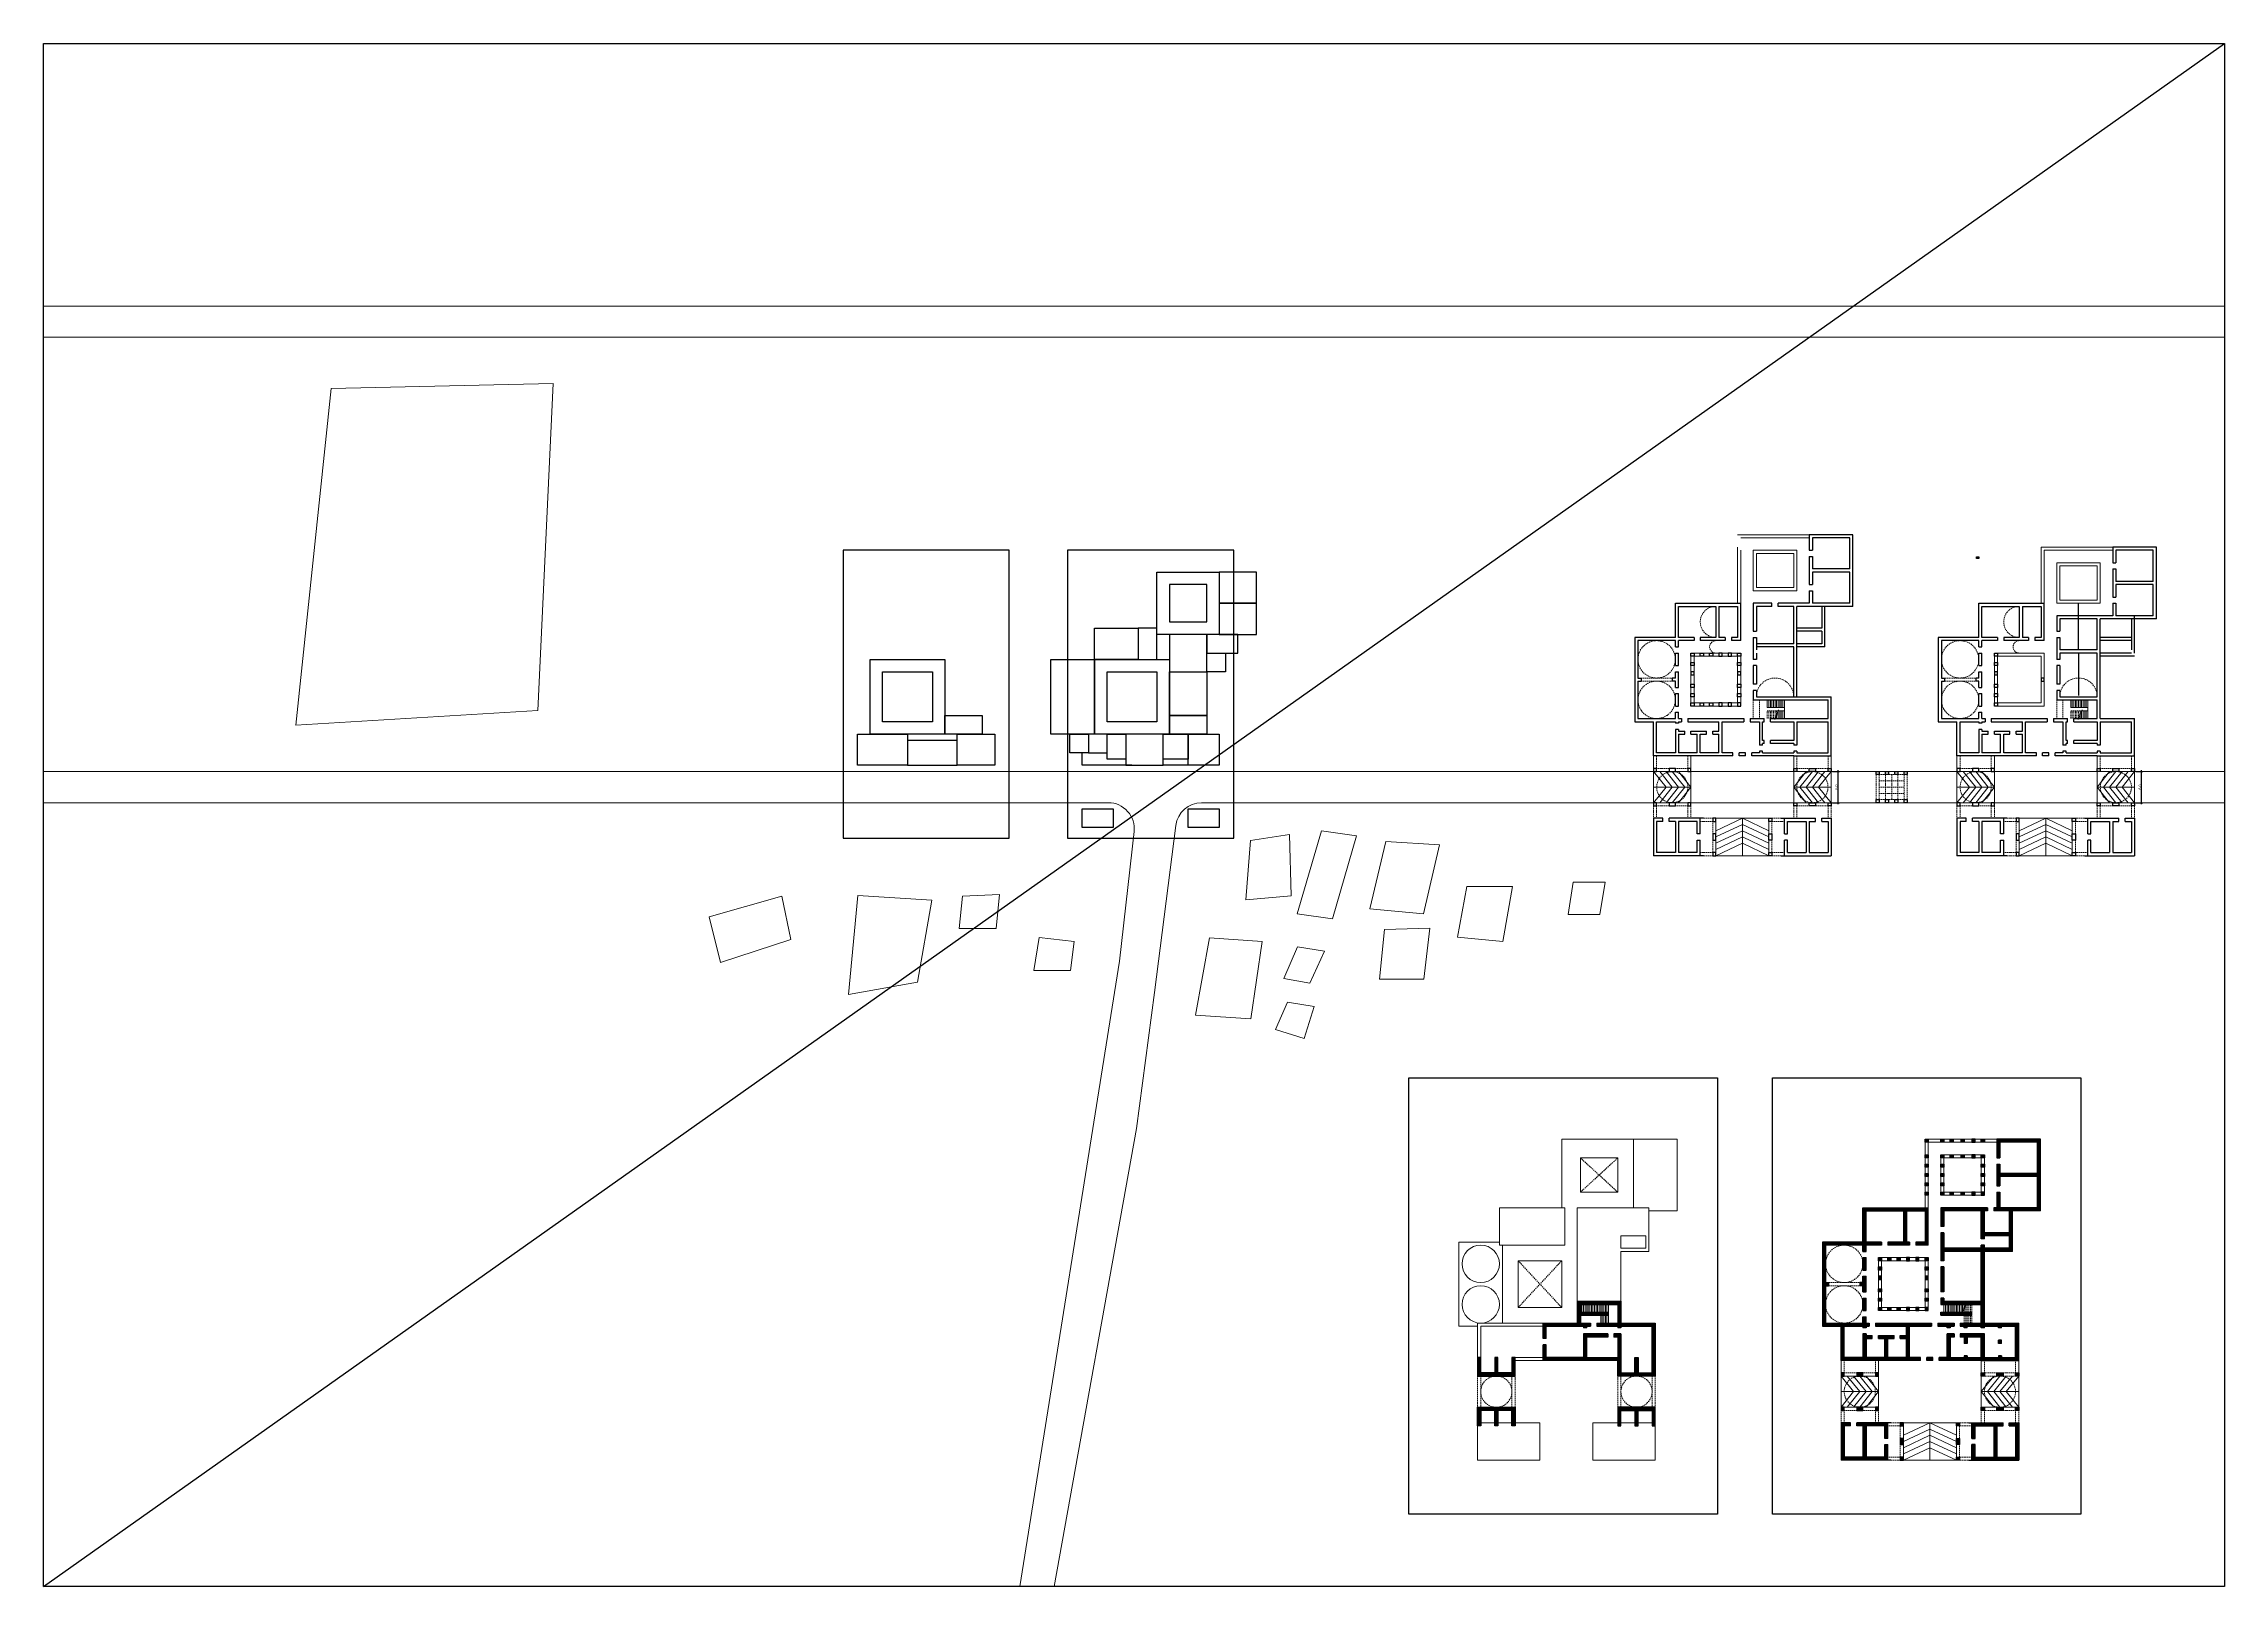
# Model space of a CAD drawing. Header units: millimetres. Extents: x 19 to 1404, y 22 to 319.
# Drawn here: x 983.8 to 1403.8, y 21.6 to 318.6 of the extents above; entities that cross this region are included whole.
import ezdxf

# ---------------------------------------------------------------- set-up
doc = ezdxf.new("R2010")
doc.units = ezdxf.units.MM
doc.linetypes.add('HIDDEN', pattern=[0.375, 0.25, -0.125])
for name, color, linetype, lineweight in [('Above', 31, 'Continuous', 15), ('Elevation 1', 41, 'Continuous', 15), ('Elevation 2', 45, 'Continuous', 9), ('Existing', 4, 'Continuous', 13), ('Hatch', 253, 'Continuous', 5), ('Road', 252, 'Continuous', 13), ('Wall', 42, 'Continuous', 30)]:
    doc.layers.add(name, color=color, linetype=linetype, lineweight=lineweight)
doc.layers.add('Site', color=6, linetype='Continuous')
doc.styles.add('1', font='arial.ttf')
doc.dimstyles.new('A3-100', dxfattribs={"dimtxt": 0.5, "dimasz": 0.25, "dimexe": 0.25, "dimexo": 0.25, "dimgap": 0.05, "dimtad": 1, "dimdec": 1, "dimzin": 0, "dimdsep": 46, "dimtxsty": '1', "dimblk": 'ARCHTICK', "dimcen": 0.1, "dimdle": 0.25, "dimclrd": 256, "dimclre": 256, "dimclrt": 256, "dimadec": 0, "dimazin": 0, "dimtfac": 1, "dimtdec": 1, "dimtofl": 0, "dimtmove": 0, "dimatfit": 3, "dimldrblk": 'ARCHTICK', "dimfxl": 1, "dimtfillclr": 256, "dimtolj": 1, "dimtzin": 0, "dimarcsym": 0})
pattern_1 = [(45, (794.62323, -116.38514), (-0.1122532, 0.1122532), [])]
pattern_2 = [(45, (1114.62323, -116.38514), (-0.1122532, 0.1122532), [])]

# ---------------------------------------------------------------- blocks, each defined once
blk = doc.blocks.new('_ArchTick')
at = {"color": 0, "linetype": 'ByBlock', "const_width": 0.15}
blk.add_lwpolyline([(-0.5, -0.5), (0.5, 0.5)], dxfattribs=at)
blk = doc.blocks.new('*D13')
at = {"layer": 'Defpoints', "color": 0, "transparency": 16777216}
for p in [(1328.02, 178.47), (1329.36, 178.47), (1328.02, 172.47)]:
    blk.add_point(p, dxfattribs=at)
at = {"layer": 'Wall', "lineweight": -2, "transparency": 16777216}
for p, q in [((1328.27, 178.47), (1329.61, 178.47)), ((1329.36, 172.22), (1329.36, 178.72)), ((1328.27, 172.47), (1329.61, 172.47))]:
    blk.add_line(p, q, dxfattribs=at)
at = {"layer": 'Wall', "lineweight": -2, "transparency": 16777216, "xscale": 0.25, "yscale": 0.25, "zscale": 0.25}
for p, rotation in [((1329.36, 178.47), 90), ((1329.36, 172.47), 270)]:
    blk.add_blockref('_ArchTick', p, dxfattribs=dict(at, rotation=rotation))
at = {"layer": 'Wall', "transparency": 16777216, "insert": (1329.05, 175.47), "char_height": 0.5, "attachment_point": 5, "rotation": 90, "style": '1'}
blk.add_mtext('\\A1;6.0', dxfattribs=at)
blk = doc.blocks.new('*D25')
at = {"layer": 'Defpoints', "color": 0, "transparency": 16777216}
for p in [(1386.46, 178.47), (1387.8, 178.47), (1386.46, 172.47)]:
    blk.add_point(p, dxfattribs=at)
at = {"layer": 'Wall', "lineweight": -2, "transparency": 16777216}
for p, q in [((1386.71, 178.47), (1388.05, 178.47)), ((1387.8, 172.22), (1387.8, 178.72)), ((1386.71, 172.47), (1388.05, 172.47))]:
    blk.add_line(p, q, dxfattribs=at)
at = {"layer": 'Wall', "lineweight": -2, "transparency": 16777216, "xscale": 0.25, "yscale": 0.25, "zscale": 0.25}
for p, rotation in [((1387.8, 178.47), 90), ((1387.8, 172.47), 270)]:
    blk.add_blockref('_ArchTick', p, dxfattribs=dict(at, rotation=rotation))
at = {"layer": 'Wall', "transparency": 16777216, "insert": (1387.5, 175.47), "char_height": 0.5, "attachment_point": 5, "rotation": 90, "style": '1'}
blk.add_mtext('\\A1;6.0', dxfattribs=at)

msp = doc.modelspace()

# ---------------------------------------------------------------- hatches: boundary and pattern name
at = {"layer": 'Hatch'}
h = msp.add_hatch(dxfattribs=at)
h.set_pattern_fill('ANSI31', color=256, scale=0.05)
h.set_pattern_definition(pattern_2)
h.paths.add_polyline_path([(1349.74, 107.69), (1349.14, 107.69), (1349.14, 107.09), (1349.74, 107.09)])
h.paths.add_polyline_path([(1351.54, 107.69), (1350.94, 107.69), (1350.94, 107.09), (1351.54, 107.09)])
h.paths.add_polyline_path([(1353.64, 107.69), (1353.04, 107.69), (1353.04, 107.09), (1353.64, 107.09)])
h.paths.add_polyline_path([(1346.74, 107.69), (1346.14, 107.69), (1346.14, 107.09), (1346.74, 107.09)])
h.paths.add_polyline_path([(1355.74, 107.69), (1355.14, 107.69), (1355.14, 107.09), (1355.74, 107.09)])
h.paths.add_polyline_path([(1357.54, 107.69), (1356.94, 107.69), (1356.94, 107.09), (1357.54, 107.09)])
h.paths.add_polyline_path([(1349.74, 104.69), (1349.14, 104.69), (1349.14, 104.09), (1349.74, 104.09)])
h.paths.add_polyline_path([(1351.54, 104.69), (1350.94, 104.69), (1350.94, 104.09), (1351.54, 104.09)])
h.paths.add_polyline_path([(1353.64, 104.69), (1353.04, 104.69), (1353.04, 104.09), (1353.64, 104.09)])
h.paths.add_polyline_path([(1355.74, 104.69), (1355.14, 104.69), (1355.14, 104.09), (1355.74, 104.09)])
h.paths.add_polyline_path([(1357.54, 104.69), (1356.94, 104.69), (1356.94, 104.09), (1357.54, 104.09)])
h = msp.add_hatch(dxfattribs=at)
h.set_pattern_fill('ANSI31', color=256, scale=0.05)
h.set_pattern_definition(pattern_2)
h.paths.add_polyline_path([(1360.54, 107.09), (1367.74, 107.09), (1367.74, 101.09), (1360.54, 101.09), (1360.54, 102.89), (1359.94, 102.89), (1359.94, 98.69), (1360.54, 98.69), (1360.54, 100.49), (1367.74, 100.49), (1367.74, 94.49), (1360.54, 94.49), (1360.54, 97.49), (1359.94, 97.49), (1359.94, 94.49), (1359.34, 94.49), (1359.34, 93.89), (1362.34, 93.89), (1362.94, 93.89), (1368.34, 93.89), (1368.34, 107.69), (1359.94, 107.69), (1359.94, 104.09), (1360.54, 104.09)])
h = msp.add_hatch(dxfattribs=at)
h.set_pattern_fill('ANSI31', color=256, scale=0.05)
h.set_pattern_definition(pattern_2)
h.paths.add_polyline_path([(1346.74, 104.69), (1346.14, 104.69), (1346.14, 104.09), (1346.74, 104.09)])
h.paths.add_polyline_path([(1346.74, 102.89), (1346.14, 102.89), (1346.14, 102.29), (1346.74, 102.29)])
h.paths.add_polyline_path([(1346.74, 101.09), (1346.14, 101.09), (1346.14, 100.49), (1346.74, 100.49)])
h.paths.add_polyline_path([(1346.74, 99.29), (1346.14, 99.29), (1346.14, 98.69), (1346.74, 98.69)])
h.paths.add_polyline_path([(1346.74, 97.49), (1346.14, 97.49), (1346.14, 96.89), (1346.74, 96.89)])
h = msp.add_hatch(dxfattribs=at)
h.set_pattern_fill('ANSI31', color=256, scale=0.05)
h.set_pattern_definition(pattern_2)
h.paths.add_polyline_path([(1349.74, 102.89), (1349.14, 102.89), (1349.14, 102.29), (1349.74, 102.29)])
h.paths.add_polyline_path([(1349.74, 101.09), (1349.14, 101.09), (1349.14, 100.49), (1349.74, 100.49)])
h.paths.add_polyline_path([(1349.74, 99.29), (1349.14, 99.29), (1349.14, 98.69), (1349.74, 98.69)])
h.paths.add_polyline_path([(1349.74, 97.49), (1349.14, 97.49), (1349.14, 96.89), (1349.74, 96.89)])
h.paths.add_polyline_path([(1351.54, 97.49), (1350.94, 97.49), (1350.94, 96.89), (1351.54, 96.89)])
h.paths.add_polyline_path([(1353.64, 97.49), (1353.04, 97.49), (1353.04, 96.89), (1353.64, 96.89)])
h.paths.add_polyline_path([(1355.74, 97.49), (1355.14, 97.49), (1355.14, 96.89), (1355.74, 96.89)])
h.paths.add_polyline_path([(1357.54, 97.49), (1356.94, 97.49), (1356.94, 96.89), (1357.54, 96.89)])
h.paths.add_polyline_path([(1357.54, 99.29), (1356.94, 99.29), (1356.94, 98.69), (1357.54, 98.69)])
h.paths.add_polyline_path([(1357.54, 101.09), (1356.94, 101.09), (1356.94, 100.49), (1357.54, 100.49)])
h.paths.add_polyline_path([(1357.54, 102.89), (1356.94, 102.89), (1356.94, 102.29), (1357.54, 102.29)])
h = msp.add_hatch(dxfattribs=at)
h.set_pattern_fill('ANSI31', color=256, scale=0.05)
h.set_pattern_definition(pattern_2)
h.paths.add_polyline_path([(1337.74, 87.89), (1334.74, 87.89), (1334.74, 93.89), (1341.94, 93.89), (1341.94, 87.89), (1338.94, 87.89), (1338.94, 87.29), (1343.14, 87.29), (1343.14, 87.89), (1342.54, 87.89), (1342.54, 93.89), (1346.14, 93.89), (1346.14, 87.89), (1344.34, 87.89), (1344.34, 87.29), (1346.74, 87.29), (1346.74, 94.49), (1334.14, 94.49), (1334.14, 87.89), (1326.34, 87.89), (1326.34, 71.69), (1329.94, 71.69), (1330.54, 71.69), (1334.14, 71.69), (1334.14, 71.39), (1334.74, 71.39), (1334.74, 71.69), (1335.34, 71.69), (1335.34, 72.29), (1334.74, 72.29), (1334.74, 73.49), (1334.14, 73.49), (1334.14, 72.29), (1326.94, 72.29), (1326.94, 79.49), (1327.54, 79.49), (1327.54, 80.09), (1326.94, 80.09), (1326.94, 87.29), (1334.14, 87.29), (1334.14, 86.09), (1334.74, 86.09), (1334.74, 87.29), (1337.74, 87.29)])
h = msp.add_hatch(dxfattribs=at)
h.set_pattern_fill('ANSI31', color=256, scale=0.05)
h.set_pattern_definition(pattern_2)
h.paths.add_polyline_path([(1357.54, 86.09), (1362.94, 86.09), (1362.94, 93.89), (1362.34, 93.89), (1362.34, 89.69), (1357.54, 89.69), (1357.54, 93.89), (1358.14, 93.89), (1358.14, 94.49), (1349.14, 94.49), (1349.14, 90.89), (1349.74, 90.89), (1349.74, 93.89), (1356.94, 93.89), (1356.94, 88.49), (1357.54, 88.49), (1357.54, 89.09), (1362.34, 89.09), (1362.34, 86.69), (1357.54, 86.69), (1357.54, 87.29), (1356.94, 87.29), (1356.94, 86.69), (1349.74, 86.69), (1349.74, 89.69), (1349.14, 89.69), (1349.14, 84.29), (1349.74, 84.29), (1349.74, 86.09), (1356.94, 86.09), (1356.94, 76.49), (1357.54, 76.49)])
h = msp.add_hatch(dxfattribs=at)
h.set_pattern_fill('ANSI31', color=256, scale=0.05)
h.set_pattern_definition(pattern_2)
h.paths.add_polyline_path([(1334.74, 84.89), (1334.14, 84.89), (1334.14, 82.49), (1334.74, 82.49)])
h.paths.add_polyline_path([(1334.74, 81.29), (1334.14, 81.29), (1334.14, 80.09), (1333.54, 80.09), (1333.54, 79.49), (1334.14, 79.49), (1334.14, 78.29), (1334.74, 78.29)])
h.paths.add_polyline_path([(1334.74, 77.09), (1334.14, 77.09), (1334.14, 74.69), (1334.74, 74.69)])
h = msp.add_hatch(dxfattribs=at)
h.set_pattern_fill('ANSI31', color=256, scale=0.05)
h.set_pattern_definition(pattern_2)
h.paths.add_polyline_path([(1337.74, 83.09), (1337.14, 83.09), (1337.14, 82.49), (1337.74, 82.49)])
h.paths.add_polyline_path([(1337.74, 81.29), (1337.14, 81.29), (1337.14, 80.69), (1337.74, 80.69)])
h.paths.add_polyline_path([(1337.74, 84.89), (1337.14, 84.89), (1337.14, 84.29), (1337.74, 84.29)])
h.paths.add_polyline_path([(1337.74, 78.89), (1337.14, 78.89), (1337.14, 78.29), (1337.74, 78.29)])
h.paths.add_polyline_path([(1337.74, 77.09), (1337.14, 77.09), (1337.14, 76.49), (1337.74, 76.49)])
h.paths.add_polyline_path([(1337.74, 75.29), (1337.14, 75.29), (1337.14, 74.69), (1337.74, 74.69)])
h.paths.add_polyline_path([(1339.54, 75.29), (1338.94, 75.29), (1338.94, 74.69), (1339.54, 74.69)])
h.paths.add_polyline_path([(1341.34, 75.29), (1340.74, 75.29), (1340.74, 74.69), (1341.34, 74.69)])
h.paths.add_polyline_path([(1343.14, 75.29), (1342.54, 75.29), (1342.54, 74.69), (1343.14, 74.69)])
h.paths.add_polyline_path([(1344.94, 75.29), (1344.34, 75.29), (1344.34, 74.69), (1344.94, 74.69)])
h.paths.add_polyline_path([(1346.74, 75.29), (1346.14, 75.29), (1346.14, 74.69), (1346.74, 74.69)])
h.paths.add_polyline_path([(1346.74, 77.09), (1346.14, 77.09), (1346.14, 76.49), (1346.74, 76.49)])
h.paths.add_polyline_path([(1346.74, 78.89), (1346.14, 78.89), (1346.14, 78.29), (1346.74, 78.29)])
h.paths.add_polyline_path([(1346.74, 81.29), (1346.14, 81.29), (1346.14, 80.69), (1346.74, 80.69)])
h.paths.add_polyline_path([(1346.74, 83.09), (1346.14, 83.09), (1346.14, 82.49), (1346.74, 82.49)])
h.paths.add_polyline_path([(1346.74, 84.89), (1346.14, 84.89), (1346.14, 84.29), (1346.74, 84.29)])
h.paths.add_polyline_path([(1344.94, 84.89), (1344.34, 84.89), (1344.34, 84.29), (1344.94, 84.29)])
h.paths.add_polyline_path([(1343.14, 84.89), (1342.54, 84.89), (1342.54, 84.29), (1343.14, 84.29)])
h.paths.add_polyline_path([(1341.34, 84.89), (1340.74, 84.89), (1340.74, 84.29), (1341.34, 84.29)])
h.paths.add_polyline_path([(1339.54, 84.89), (1338.94, 84.89), (1338.94, 84.29), (1339.54, 84.29)])
h = msp.add_hatch(dxfattribs=at)
h.set_pattern_fill('ANSI31', color=256, scale=0.05)
h.set_pattern_definition(pattern_2)
h.paths.add_polyline_path([(1349.74, 83.09), (1349.14, 83.09), (1349.14, 78.29), (1349.74, 78.29)])
h.paths.add_polyline_path([(1349.74, 77.09), (1349.14, 77.09), (1349.14, 75.89), (1356.94, 75.89), (1356.94, 72.29), (1352.89, 72.29), (1352.89, 71.69), (1353.64, 71.69), (1353.64, 71.39), (1354.24, 71.39), (1354.24, 71.69), (1356.94, 71.69), (1356.94, 71.39), (1357.54, 71.39), (1357.54, 71.69), (1360.24, 71.69), (1360.24, 71.39), (1360.84, 71.39), (1360.84, 71.69), (1363.54, 71.69), (1363.54, 65.69), (1360.84, 65.69), (1360.84, 65.99), (1360.24, 65.99), (1360.24, 65.69), (1357.54, 65.69), (1357.54, 70.19), (1352.89, 70.19), (1352.89, 69.59), (1353.64, 69.59), (1353.64, 68.39), (1354.24, 68.39), (1354.24, 69.59), (1356.94, 69.59), (1356.94, 65.69), (1354.24, 65.69), (1354.24, 65.99), (1353.64, 65.99), (1353.64, 65.69), (1350.94, 65.69), (1350.94, 69.59), (1351.69, 69.59), (1351.69, 70.19), (1350.34, 70.19), (1350.34, 65.69), (1348.84, 65.69), (1348.84, 65.09), (1356.94, 65.09), (1364.14, 65.09), (1364.14, 72.29), (1357.54, 72.29), (1357.54, 76.49), (1356.94, 76.49), (1349.74, 76.49)])
h = msp.add_hatch(dxfattribs=at)
h.set_pattern_fill('ANSI31', color=256, scale=0.05)
h.set_pattern_definition(pattern_1)
h.paths.add_polyline_path([(1281.69, 72.29), (1279.74, 72.29), (1279.74, 73.79), (1285.14, 73.79), (1285.14, 74.39), (1279.74, 74.39), (1279.74, 75.89), (1286.94, 75.89), (1286.94, 72.29), (1282.89, 72.29), (1282.89, 71.69), (1286.94, 71.69), (1286.94, 71.39), (1287.54, 71.39), (1287.54, 71.69), (1287.54, 72.29), (1287.54, 76.49), (1279.14, 76.49), (1279.14, 72.29), (1272.54, 72.29), (1272.54, 69.29), (1273.14, 69.29), (1273.14, 71.69), (1280.34, 71.69), (1280.34, 71.39), (1280.94, 71.39), (1280.94, 71.69), (1281.69, 71.69)])
h = msp.add_hatch(dxfattribs=at)
h.set_pattern_fill('ANSI31', color=256, scale=0.05)
h.set_pattern_definition(pattern_1)
h.paths.add_polyline_path([(1287.54, 70.19), (1286.19, 70.19), (1286.19, 69.59), (1286.94, 69.59), (1286.94, 65.69), (1286.94, 65.09), (1286.94, 62.09), (1294.14, 62.09), (1294.14, 72.29), (1287.54, 72.29), (1287.54, 71.69), (1293.54, 71.69), (1293.54, 62.69), (1290.84, 62.69), (1290.84, 65.69), (1290.24, 65.69), (1290.24, 62.69), (1287.54, 62.69)])
h = msp.add_hatch(dxfattribs=at)
h.set_pattern_fill('ANSI31', color=256, scale=0.05)
h.set_pattern_definition(pattern_2)
h.paths.add_polyline_path([(1347.34, 72.29), (1336.54, 72.29), (1336.54, 71.69), (1342.54, 71.69), (1342.54, 69.89), (1341.34, 69.89), (1341.34, 69.29), (1342.54, 69.29), (1342.54, 65.69), (1338.94, 65.69), (1338.94, 69.29), (1340.14, 69.29), (1340.14, 69.89), (1337.14, 69.89), (1337.14, 69.29), (1338.34, 69.29), (1338.34, 65.69), (1334.74, 65.69), (1334.74, 69.29), (1335.94, 69.29), (1335.94, 69.89), (1334.74, 69.89), (1334.74, 70.19), (1334.14, 70.19), (1334.14, 65.69), (1330.54, 65.69), (1330.54, 71.69), (1329.94, 71.69), (1329.94, 65.09), (1337.14, 65.09), (1345.24, 65.09), (1345.24, 65.69), (1343.14, 65.69), (1343.14, 71.69), (1347.34, 71.69)])
h = msp.add_hatch(dxfattribs=at)
h.set_pattern_fill('ANSI31', color=256, scale=0.05)
h.set_pattern_definition(pattern_2)
h.paths.add_polyline_path([(1351.69, 72.29), (1348.54, 72.29), (1348.54, 71.69), (1350.34, 71.69), (1350.34, 71.39), (1350.94, 71.39), (1350.94, 71.69), (1351.69, 71.69)])
h.paths.add_polyline_path([(1347.64, 65.69), (1346.44, 65.69), (1346.44, 65.09), (1347.64, 65.09)])
h = msp.add_hatch(dxfattribs=at)
h.set_pattern_fill('ANSI31', color=256, scale=0.05)
h.set_pattern_definition(pattern_2)
h.paths.add_polyline_path([(1355.14, 74.39), (1349.14, 74.39), (1349.14, 73.79), (1355.14, 73.79)])
h = msp.add_hatch(dxfattribs=at)
h.set_pattern_fill('ANSI31', color=256, scale=0.05)
h.set_pattern_definition(pattern_1)
h.paths.add_polyline_path([(1280.94, 69.59), (1284.99, 69.59), (1284.99, 70.19), (1280.34, 70.19), (1280.34, 65.69), (1273.14, 65.69), (1273.14, 68.09), (1272.54, 68.09), (1272.54, 65.09), (1286.94, 65.09), (1286.94, 65.69), (1280.94, 65.69)])
h = msp.add_hatch(dxfattribs=at)
h.set_pattern_fill('ANSI31', color=256, scale=0.05)
h.set_pattern_definition(pattern_2)
h.paths.add_polyline_path([(1360.84, 68.99), (1360.24, 68.99), (1360.24, 68.39), (1360.84, 68.39)])
h = msp.add_hatch(dxfattribs=at)
h.set_pattern_fill('ANSI31', color=256, scale=0.05)
h.set_pattern_definition(pattern_1)
h.paths.add_polyline_path([(1267.14, 65.69), (1266.54, 65.69), (1266.54, 62.69), (1263.84, 62.69), (1263.84, 65.69), (1263.24, 65.69), (1263.24, 62.69), (1260.54, 62.69), (1260.54, 65.69), (1259.94, 65.69), (1259.94, 62.09), (1267.14, 62.09)])
h.paths.add_polyline_path([(1267.14, 56.09), (1259.94, 56.09), (1259.94, 52.49), (1260.54, 52.49), (1260.54, 55.49), (1263.24, 55.49), (1263.24, 52.49), (1263.84, 52.49), (1263.84, 55.49), (1266.54, 55.49), (1266.54, 52.49), (1267.14, 52.49)])
h = msp.add_hatch(dxfattribs=at)
h.set_pattern_fill('ANSI31', color=256, scale=0.05)
h.set_pattern_definition(pattern_2)
h.paths.add_polyline_path([(1330.54, 62.69), (1329.94, 62.69), (1329.94, 62.09), (1330.54, 62.09)])
h.paths.add_polyline_path([(1334.14, 62.69), (1332.94, 62.69), (1332.94, 62.09), (1334.14, 62.09)])
h.paths.add_polyline_path([(1337.14, 62.69), (1336.54, 62.69), (1336.54, 62.09), (1337.14, 62.09)])
h = msp.add_hatch(dxfattribs=at)
h.set_pattern_fill('ANSI31', color=256, scale=0.05)
h.set_pattern_definition(pattern_2)
h.paths.add_polyline_path([(1357.54, 62.69), (1356.94, 62.69), (1356.94, 62.09), (1357.54, 62.09)])
h.paths.add_polyline_path([(1361.14, 62.69), (1359.94, 62.69), (1359.94, 62.09), (1361.14, 62.09)])
h.paths.add_polyline_path([(1364.14, 62.69), (1363.54, 62.69), (1363.54, 62.09), (1364.14, 62.09)])
h = msp.add_hatch(dxfattribs=at)
h.set_pattern_fill('ANSI31', color=256, scale=0.05)
h.set_pattern_definition(pattern_1)
h.paths.add_polyline_path([(1294.14, 56.09), (1286.94, 56.09), (1286.94, 52.49), (1287.54, 52.49), (1287.54, 55.49), (1290.24, 55.49), (1290.24, 52.49), (1290.84, 52.49), (1290.84, 55.49), (1293.54, 55.49), (1293.54, 52.49), (1294.14, 52.49)])
h = msp.add_hatch(dxfattribs=at)
h.set_pattern_fill('ANSI31', color=256, scale=0.05)
h.set_pattern_definition(pattern_2)
h.paths.add_polyline_path([(1330.54, 56.09), (1329.94, 56.09), (1329.94, 55.49), (1330.54, 55.49)])
h.paths.add_polyline_path([(1334.14, 56.09), (1332.94, 56.09), (1332.94, 55.49), (1334.14, 55.49)])
h.paths.add_polyline_path([(1337.14, 56.09), (1336.54, 56.09), (1336.54, 55.49), (1337.14, 55.49)])
h.paths.add_polyline_path([(1338.94, 53.09), (1332.94, 53.09), (1332.94, 52.49), (1334.14, 52.49), (1334.14, 46.49), (1330.54, 46.49), (1330.54, 52.49), (1331.74, 52.49), (1331.74, 53.09), (1329.94, 53.09), (1329.94, 45.89), (1338.94, 45.89), (1338.94, 48.89), (1338.34, 48.89), (1338.34, 46.49), (1334.74, 46.49), (1334.74, 52.49), (1338.34, 52.49), (1338.34, 50.09), (1338.94, 50.09)])
h.paths.add_polyline_path([(1341.94, 53.09), (1341.34, 53.09), (1341.34, 52.49), (1341.94, 52.49)])
h.paths.add_polyline_path([(1341.94, 50.09), (1341.34, 50.09), (1341.34, 48.89), (1341.94, 48.89)])
h.paths.add_polyline_path([(1341.94, 46.49), (1341.34, 46.49), (1341.34, 45.89), (1341.94, 45.89)])
h = msp.add_hatch(dxfattribs=at)
h.set_pattern_fill('ANSI31', color=256, scale=0.05)
h.set_pattern_definition(pattern_2)
h.paths.add_polyline_path([(1357.54, 56.09), (1356.94, 56.09), (1356.94, 55.49), (1357.54, 55.49)])
h.paths.add_polyline_path([(1361.14, 56.09), (1359.94, 56.09), (1359.94, 55.49), (1361.14, 55.49)])
h.paths.add_polyline_path([(1364.14, 56.09), (1363.54, 56.09), (1363.54, 55.49), (1364.14, 55.49)])
h = msp.add_hatch(dxfattribs=at)
h.set_pattern_fill('ANSI31', color=256, scale=0.05)
h.set_pattern_definition(pattern_2)
h.paths.add_polyline_path([(1352.74, 53.09), (1352.14, 53.09), (1352.14, 52.49), (1352.74, 52.49)])
h.paths.add_polyline_path([(1352.74, 50.09), (1352.14, 50.09), (1352.14, 48.89), (1352.74, 48.89)])
h.paths.add_polyline_path([(1352.74, 46.49), (1352.14, 46.49), (1352.14, 45.89), (1352.74, 45.89)])
h = msp.add_hatch(dxfattribs=at)
h.set_pattern_fill('ANSI31', color=256, scale=0.05)
h.set_pattern_definition(pattern_2)
h.paths.add_polyline_path([(1361.14, 53.09), (1355.14, 53.09), (1355.14, 50.09), (1355.74, 50.09), (1355.74, 52.49), (1359.34, 52.49), (1359.34, 46.49), (1355.74, 46.49), (1355.74, 48.89), (1355.14, 48.89), (1355.14, 45.89), (1364.14, 45.89), (1364.14, 53.09), (1362.34, 53.09), (1362.34, 52.49), (1363.54, 52.49), (1363.54, 46.49), (1359.94, 46.49), (1359.94, 52.49), (1361.14, 52.49)])

# ---------------------------------------------------------------- linework, layer by layer
for p, q in [((983.76, 318.6), (1403.76, 318.6)), ((983.76, 21.6), (983.76, 318.6)), ((983.76, 21.6), (1403.76, 318.6)), ((1403.76, 318.6), (1403.76, 21.6)), ((1403.76, 21.6), (983.76, 21.6))]:
    msp.add_line(p, q)
for points in [[(1356.05, 219.78), (1356.47, 219.78), (1356.47, 219.49), (1356.05, 219.49)], [(1246.72, 35.49), (1246.72, 119.49), (1306.12, 119.49), (1306.12, 35.49)], [(1316.72, 35.49), (1316.72, 119.49), (1376.12, 119.49), (1376.12, 35.49)]]:
    msp.add_lwpolyline(points, close=True)
at = {"layer": 'Above', "linetype": 'HIDDEN'}
for p, q in [((1291.42, 196.47), (1297.36, 196.47)), ((1291.42, 195.87), (1297.42, 195.87)), ((1349.86, 196.47), (1355.8, 196.47)), ((1349.86, 195.87), (1355.86, 195.87)), ((1313.02, 192.27), (1313.02, 188.67)), ((1314.22, 192.27), (1314.22, 188.67)), ((1371.46, 192.27), (1371.46, 188.67)), ((1372.66, 192.27), (1372.66, 188.67)), ((1294.42, 179.07), (1294.42, 181.47)), ((1300.42, 179.07), (1300.42, 181.47)), ((1321.42, 179.07), (1321.42, 181.47)), ((1327.42, 179.07), (1327.42, 181.47)), ((1352.86, 179.07), (1352.86, 181.47)), ((1358.86, 179.07), (1358.86, 181.47)), ((1379.86, 179.07), (1379.86, 181.47)), ((1385.86, 179.07), (1385.86, 181.47)), ((1296.82, 179.07), (1294.42, 179.07)), ((1300.42, 179.07), (1298.02, 179.07)), ((1321.42, 179.07), (1323.82, 179.07)), ((1321.42, 178.47), (1323.82, 178.47)), ((1325.02, 179.07), (1327.42, 179.07)), ((1325.02, 178.47), (1327.42, 178.47)), ((1336.69, 173.07), (1336.69, 177.87)), ((1337.29, 178.47), (1338.49, 178.47)), ((1337.29, 173.07), (1337.29, 177.87)), ((1337.29, 177.87), (1338.49, 177.87)), ((1337.29, 176.67), (1342.09, 176.67)), ((1338.49, 173.07), (1338.49, 177.87)), ((1339.09, 178.47), (1340.29, 178.47)), ((1339.09, 177.87), (1340.29, 177.87)), ((1339.69, 173.07), (1339.69, 177.87)), ((1340.89, 178.47), (1342.09, 178.47)), ((1340.89, 177.87), (1342.09, 177.87)), ((1340.89, 173.07), (1340.89, 177.87)), ((1342.09, 177.87), (1342.09, 173.07)), ((1342.69, 177.87), (1342.69, 173.07)), ((1355.26, 179.07), (1352.86, 179.07)), ((1358.86, 179.07), (1356.46, 179.07)), ((1379.86, 179.07), (1382.26, 179.07)), ((1379.86, 178.47), (1382.26, 178.47)), ((1383.46, 179.07), (1385.86, 179.07)), ((1383.46, 178.47), (1385.86, 178.47)), ((1337.29, 175.47), (1342.09, 175.47)), ((1337.29, 174.27), (1342.09, 174.27)), ((1337.29, 173.07), (1338.49, 173.07)), ((1337.29, 172.47), (1338.49, 172.47)), ((1339.09, 173.07), (1340.29, 173.07)), ((1339.09, 172.47), (1340.29, 172.47)), ((1340.89, 173.07), (1342.09, 173.07)), ((1340.89, 172.47), (1342.09, 172.47)), ((1293.82, 171.87), (1293.82, 169.47)), ((1296.82, 171.87), (1294.42, 171.87)), ((1294.42, 171.87), (1294.42, 169.47)), ((1300.42, 171.87), (1298.02, 171.87)), ((1300.42, 171.87), (1300.42, 169.47)), ((1301.02, 171.87), (1301.02, 169.47)), ((1305.22, 169.47), (1302.82, 169.47)), ((1305.22, 168.87), (1302.82, 168.87)), ((1305.22, 166.47), (1305.22, 168.87)), ((1316.62, 169.47), (1319.02, 169.47)), ((1316.62, 166.47), (1316.62, 168.87)), ((1316.62, 168.87), (1319.02, 168.87)), ((1320.82, 171.87), (1320.82, 169.47)), ((1321.42, 171.87), (1323.82, 171.87)), ((1321.42, 171.87), (1321.42, 169.47)), ((1325.02, 171.87), (1327.42, 171.87)), ((1327.42, 171.87), (1327.42, 169.47)), ((1328.02, 171.87), (1328.02, 169.47)), ((1352.26, 171.87), (1352.26, 169.47)), ((1355.26, 171.87), (1352.86, 171.87)), ((1352.86, 171.87), (1352.86, 169.47)), ((1358.86, 171.87), (1356.46, 171.87)), ((1358.86, 171.87), (1358.86, 169.47)), ((1359.46, 171.87), (1359.46, 169.47)), ((1363.66, 169.47), (1361.26, 169.47)), ((1363.66, 168.87), (1361.26, 168.87)), ((1363.66, 166.47), (1363.66, 168.87)), ((1375.06, 169.47), (1377.46, 169.47)), ((1375.06, 166.47), (1375.06, 168.87)), ((1375.06, 168.87), (1377.46, 168.87)), ((1379.26, 171.87), (1379.26, 169.47)), ((1379.86, 171.87), (1382.26, 171.87)), ((1379.86, 171.87), (1379.86, 169.47)), ((1383.46, 171.87), (1385.86, 171.87)), ((1385.86, 171.87), (1385.86, 169.47)), ((1386.46, 171.87), (1386.46, 169.47)), ((1305.22, 162.87), (1305.22, 165.27)), ((1316.62, 162.87), (1316.62, 165.27)), ((1363.66, 162.87), (1363.66, 165.27)), ((1375.06, 162.87), (1375.06, 165.27)), ((1305.22, 162.87), (1302.82, 162.87)), ((1305.22, 162.27), (1302.82, 162.27)), ((1316.62, 162.87), (1319.02, 162.87)), ((1316.62, 162.27), (1319.02, 162.27)), ((1363.66, 162.87), (1361.26, 162.87)), ((1363.66, 162.27), (1361.26, 162.27)), ((1375.06, 162.87), (1377.46, 162.87)), ((1375.06, 162.27), (1377.46, 162.27)), ((1279.74, 104.09), (1286.94, 97.49)), ((1279.74, 97.49), (1286.94, 104.09)), ((1267.74, 84.29), (1276.14, 75.29)), ((1267.74, 75.29), (1276.14, 84.29)), ((1327.54, 80.09), (1333.48, 80.08)), ((1327.54, 79.49), (1333.54, 79.49)), ((1330.54, 62.69), (1330.54, 65.09)), ((1336.54, 62.69), (1336.54, 65.09)), ((1357.54, 62.69), (1357.54, 65.09)), ((1363.54, 62.69), (1363.54, 65.09)), ((1259.94, 62.09), (1259.94, 56.09)), ((1260.54, 62.09), (1260.54, 56.09)), ((1266.54, 56.09), (1266.54, 62.09)), ((1267.14, 56.09), (1267.14, 62.09)), ((1286.94, 56.09), (1286.94, 62.09)), ((1287.54, 56.09), (1287.54, 62.09)), ((1293.54, 62.09), (1293.54, 56.09)), ((1294.14, 62.09), (1294.14, 56.09)), ((1332.94, 62.69), (1330.54, 62.69)), ((1336.54, 62.69), (1334.14, 62.69)), ((1357.54, 62.69), (1359.94, 62.69)), ((1357.54, 62.09), (1359.94, 62.09)), ((1361.14, 62.69), (1363.54, 62.69)), ((1361.14, 62.09), (1363.54, 62.09)), ((1329.94, 55.49), (1329.94, 53.09)), ((1332.94, 55.49), (1330.54, 55.49)), ((1330.54, 55.49), (1330.54, 53.09)), ((1336.54, 55.49), (1334.14, 55.49)), ((1336.54, 55.49), (1336.54, 53.09)), ((1337.14, 55.49), (1337.14, 53.09)), ((1356.94, 55.49), (1356.94, 53.09)), ((1357.54, 55.49), (1359.94, 55.49)), ((1357.54, 55.49), (1357.54, 53.09)), ((1361.14, 55.49), (1363.54, 55.49)), ((1363.54, 55.49), (1363.54, 53.09)), ((1364.14, 55.49), (1364.14, 53.09)), ((1341.34, 53.09), (1338.94, 53.09)), ((1341.34, 52.49), (1338.94, 52.49)), ((1341.34, 50.09), (1341.34, 52.49)), ((1352.74, 53.09), (1355.14, 53.09)), ((1352.74, 50.09), (1352.74, 52.49)), ((1352.74, 52.49), (1355.14, 52.49)), ((1341.34, 46.49), (1338.94, 46.49)), ((1341.34, 46.49), (1341.34, 48.89)), ((1352.74, 46.49), (1352.74, 48.89)), ((1352.74, 46.49), (1355.14, 46.49)), ((1341.34, 45.89), (1338.94, 45.89)), ((1352.74, 45.89), (1355.14, 45.89))]:
    msp.add_line(p, q, dxfattribs=at)
for centre, radius in [((1294.42, 200.07), 3.6), ((1352.86, 200.07), 3.6), ((1294.42, 192.27), 3.6), ((1352.86, 192.27), 3.6), ((1297.42, 175.47), 3), ((1324.42, 175.47), 3), ((1355.86, 175.47), 3), ((1382.86, 175.47), 3), ((1330.54, 83.69), 3.6), ((1330.54, 75.89), 3.6), ((1263.54, 59.09), 3), ((1290.54, 59.09), 3), ((1333.54, 59.09), 3), ((1360.54, 59.09), 3)]:
    msp.add_circle(centre, radius, dxfattribs=at)
for centre, radius, start, end in [((1305.82, 207.27), 3, 90, 270), ((1364.26, 207.27), 3, 90, 270), ((1305.82, 202.47), 1.2, 90, 270), ((1364.26, 202.47), 1.2, 90, 270), ((1317.22, 192.87), 3.6, 0, 180), ((1375.66, 192.87), 3.6, 0, 180)]:
    msp.add_arc(centre, radius, start, end, dxfattribs=at)
at = {"layer": 'Elevation 1'}
for p, q in [((1323.82, 224.07), (1310.02, 224.07)), ((1323.82, 223.47), (1310.62, 223.47)), ((1310.02, 210.87), (1310.02, 221.67)), ((1310.62, 210.87), (1310.62, 221.07)), ((1321.42, 221.07), (1313.02, 221.07)), ((1313.02, 213.27), (1313.02, 221.07)), ((1320.82, 220.47), (1313.62, 220.47)), ((1313.62, 213.87), (1313.62, 220.47)), ((1320.82, 213.87), (1320.82, 220.47)), ((1321.42, 213.27), (1321.42, 221.07)), ((1368.46, 210.87), (1368.46, 221.67)), ((1382.26, 221.67), (1368.46, 221.67)), ((1382.26, 221.07), (1369.06, 221.07)), ((1369.06, 210.87), (1369.06, 221.07)), ((1379.86, 218.67), (1371.46, 218.67)), ((1371.46, 210.87), (1371.46, 218.67)), ((1379.86, 210.87), (1379.86, 218.67)), ((1379.26, 218.07), (1372.06, 218.07)), ((1372.06, 211.47), (1372.06, 218.07)), ((1379.26, 211.47), (1379.26, 218.07)), ((1321.42, 213.27), (1313.02, 213.27)), ((1320.82, 213.87), (1313.62, 213.87)), ((1379.86, 210.87), (1371.46, 210.87)), ((1379.26, 211.47), (1372.06, 211.47)), ((1301.02, 201.27), (1310.62, 201.27)), ((1301.02, 191.07), (1301.02, 201.27)), ((1301.62, 200.67), (1310.02, 200.67)), ((1301.62, 191.67), (1301.62, 200.67)), ((1310.02, 200.67), (1310.02, 191.67)), ((1310.62, 201.27), (1310.62, 191.07)), ((1359.46, 201.27), (1369.06, 201.27)), ((1359.46, 191.07), (1359.46, 201.27)), ((1360.06, 200.67), (1368.46, 200.67)), ((1360.06, 191.67), (1360.06, 200.67)), ((1368.46, 200.67), (1368.46, 191.67)), ((1369.06, 201.27), (1369.06, 191.07)), ((1310.62, 191.07), (1301.02, 191.07)), ((1310.02, 191.67), (1301.62, 191.67)), ((1315.72, 190.77), (1315.72, 192.27)), ((1315.72, 190.77), (1319.02, 190.77)), ((1316.02, 190.77), (1316.02, 192.27)), ((1316.32, 190.77), (1316.32, 192.27)), ((1316.62, 190.77), (1316.62, 192.27)), ((1316.92, 190.77), (1316.92, 192.27)), ((1317.22, 190.77), (1317.22, 192.27)), ((1317.52, 190.77), (1317.52, 192.27)), ((1317.52, 188.67), (1317.52, 189.33)), ((1317.82, 190.77), (1317.82, 192.27)), ((1317.82, 190.17), (1319.02, 190.17)), ((1317.82, 188.67), (1317.82, 190.17)), ((1318.12, 190.77), (1318.12, 192.27)), ((1318.12, 188.67), (1318.12, 190.17)), ((1318.42, 190.77), (1318.42, 192.27)), ((1318.42, 188.67), (1318.42, 190.17)), ((1318.72, 190.77), (1318.72, 192.27)), ((1318.72, 188.67), (1318.72, 190.17)), ((1319.02, 188.67), (1319.02, 192.27)), ((1369.06, 191.07), (1359.46, 191.07)), ((1368.46, 191.67), (1360.06, 191.67)), ((1374.16, 190.77), (1374.16, 192.27)), ((1374.16, 190.77), (1377.46, 190.77)), ((1374.46, 190.77), (1374.46, 192.27)), ((1374.76, 190.77), (1374.76, 192.27)), ((1375.06, 190.77), (1375.06, 192.27)), ((1375.36, 190.77), (1375.36, 192.27)), ((1375.66, 190.77), (1375.66, 192.27)), ((1375.96, 190.77), (1375.96, 192.27)), ((1375.96, 188.67), (1375.96, 189.33)), ((1376.26, 190.77), (1376.26, 192.27)), ((1376.26, 190.17), (1377.46, 190.17)), ((1376.26, 188.67), (1376.26, 190.17)), ((1376.56, 190.77), (1376.56, 192.27)), ((1376.56, 188.67), (1376.56, 190.17)), ((1376.86, 190.77), (1376.86, 192.27)), ((1376.86, 188.67), (1376.86, 190.17)), ((1377.16, 190.77), (1377.16, 192.27)), ((1377.16, 188.67), (1377.16, 190.17)), ((1377.46, 188.67), (1377.46, 192.27)), ((1293.82, 179.07), (1293.82, 181.47)), ((1301.02, 179.07), (1301.02, 181.47)), ((1320.82, 179.07), (1320.82, 181.47)), ((1328.02, 179.07), (1328.02, 181.47)), ((1352.26, 179.07), (1352.26, 181.47)), ((1359.46, 179.07), (1359.46, 181.47)), ((1379.26, 179.07), (1379.26, 181.47)), ((1386.46, 179.07), (1386.46, 181.47)), ((1296.82, 178.47), (1294.42, 178.47)), ((1300.42, 178.47), (1298.02, 178.47)), ((1301.02, 172.47), (1301.02, 178.47)), ((1320.82, 172.47), (1320.82, 178.47)), ((1355.26, 178.47), (1352.86, 178.47)), ((1358.86, 178.47), (1356.46, 178.47)), ((1359.46, 172.47), (1359.46, 178.47)), ((1379.26, 172.47), (1379.26, 178.47)), ((1296.82, 172.47), (1294.42, 172.47)), ((1300.42, 172.47), (1298.02, 172.47)), ((1321.42, 172.47), (1323.82, 172.47)), ((1325.02, 172.47), (1327.42, 172.47)), ((1355.26, 172.47), (1352.86, 172.47)), ((1358.86, 172.47), (1356.46, 172.47)), ((1379.86, 172.47), (1382.26, 172.47)), ((1383.46, 172.47), (1385.86, 172.47)), ((1305.82, 169.47), (1316.02, 169.47)), ((1305.82, 166.47), (1305.82, 168.87)), ((1316.02, 166.47), (1316.02, 168.87)), ((1364.26, 169.47), (1374.46, 169.47)), ((1364.26, 166.47), (1364.26, 168.87)), ((1374.46, 166.47), (1374.46, 168.87)), ((1305.82, 162.87), (1305.82, 165.27)), ((1316.02, 162.87), (1316.02, 165.27)), ((1364.26, 162.87), (1364.26, 165.27)), ((1374.46, 162.87), (1374.46, 165.27)), ((1346.14, 94.49), (1346.14, 107.69)), ((1359.94, 107.69), (1346.14, 107.69)), ((1359.94, 107.09), (1346.74, 107.09)), ((1346.74, 94.49), (1346.74, 107.09)), ((1346.14, 96.89), (1346.14, 104.69)), ((1346.74, 97.49), (1346.74, 104.09)), ((1357.54, 104.69), (1349.14, 104.69)), ((1349.14, 96.89), (1349.14, 104.69)), ((1356.94, 104.09), (1349.74, 104.09)), ((1349.74, 97.49), (1349.74, 104.09)), ((1356.94, 97.49), (1356.94, 104.09)), ((1357.54, 96.89), (1357.54, 104.69)), ((1357.54, 96.89), (1349.14, 96.89)), ((1356.94, 97.49), (1349.74, 97.49)), ((1287.54, 86.69), (1287.54, 89.09)), ((1292.34, 89.09), (1287.54, 89.09)), ((1292.34, 89.09), (1292.34, 86.69)), ((1292.34, 86.69), (1287.54, 86.69)), ((1337.14, 84.89), (1346.74, 84.89)), ((1337.14, 74.69), (1337.14, 84.89)), ((1337.74, 84.29), (1346.14, 84.29)), ((1337.74, 75.29), (1337.74, 84.29)), ((1346.14, 84.29), (1346.14, 75.29)), ((1346.74, 84.89), (1346.74, 74.69)), ((1280.04, 74.39), (1280.04, 75.89)), ((1280.34, 74.39), (1280.34, 75.89)), ((1280.64, 74.39), (1280.64, 75.89)), ((1280.94, 74.39), (1280.94, 75.89)), ((1281.24, 74.39), (1281.24, 75.89)), ((1281.54, 74.39), (1281.54, 75.89)), ((1281.84, 74.39), (1281.84, 75.89)), ((1282.14, 74.39), (1282.14, 75.89)), ((1282.44, 74.39), (1282.44, 75.89)), ((1282.74, 74.39), (1282.74, 75.89)), ((1283.04, 74.39), (1283.04, 75.89)), ((1283.34, 74.39), (1283.34, 75.89)), ((1283.64, 74.39), (1283.64, 75.89)), ((1283.94, 74.39), (1283.94, 75.89)), ((1284.24, 74.39), (1284.24, 75.89)), ((1284.54, 74.39), (1284.54, 75.89)), ((1284.84, 74.39), (1284.84, 75.89)), ((1285.14, 74.39), (1285.14, 75.89)), ((1349.74, 74.39), (1349.74, 75.89)), ((1350.04, 74.39), (1350.04, 75.89)), ((1350.34, 74.39), (1350.34, 75.89)), ((1350.64, 74.39), (1350.64, 75.89)), ((1350.94, 74.39), (1350.94, 75.89)), ((1351.24, 74.39), (1351.24, 75.89)), ((1351.54, 74.39), (1351.54, 75.89)), ((1351.84, 74.39), (1351.84, 75.89)), ((1352.14, 74.39), (1352.14, 75.89)), ((1352.44, 74.39), (1352.44, 75.89)), ((1352.74, 74.39), (1352.74, 75.89)), ((1353.04, 74.39), (1353.04, 75.89)), ((1353.34, 74.39), (1353.34, 75.89)), ((1353.64, 74.39), (1353.64, 75.89)), ((1259.94, 72.29), (1272.54, 72.29)), ((1259.94, 65.69), (1259.94, 72.29)), ((1260.54, 71.69), (1272.54, 71.69)), ((1260.54, 65.69), (1260.54, 71.69)), ((1283.64, 72.29), (1283.64, 73.79)), ((1283.94, 72.29), (1283.94, 73.79)), ((1284.24, 72.29), (1284.24, 73.79)), ((1284.54, 72.29), (1284.54, 73.79)), ((1284.84, 72.29), (1284.84, 73.79)), ((1285.14, 72.29), (1285.14, 73.79)), ((1346.74, 74.69), (1337.14, 74.69)), ((1346.14, 75.29), (1337.74, 75.29)), ((1272.54, 65.69), (1267.14, 65.69)), ((1272.54, 65.09), (1267.14, 65.09)), ((1329.94, 62.69), (1329.94, 65.09)), ((1337.14, 62.69), (1337.14, 65.09)), ((1356.94, 62.69), (1356.94, 65.09)), ((1364.14, 62.69), (1364.14, 65.09)), ((1332.94, 62.09), (1330.54, 62.09)), ((1336.54, 62.09), (1334.14, 62.09)), ((1337.14, 56.09), (1337.14, 62.09)), ((1356.94, 56.09), (1356.94, 62.09)), ((1332.94, 56.09), (1330.54, 56.09)), ((1336.54, 56.09), (1334.14, 56.09)), ((1357.54, 56.09), (1359.94, 56.09)), ((1361.14, 56.09), (1363.54, 56.09)), ((1341.94, 53.09), (1352.14, 53.09)), ((1341.94, 50.09), (1341.94, 52.49)), ((1352.14, 50.09), (1352.14, 52.49)), ((1341.94, 46.49), (1341.94, 48.89)), ((1352.14, 46.49), (1352.14, 48.89))]:
    msp.add_line(p, q, dxfattribs=at)
at = {"layer": 'Elevation 1', "linetype": 'HIDDEN'}
for p, q in [((1315.72, 190.17), (1317.82, 190.17)), ((1315.72, 188.67), (1315.72, 190.17)), ((1316.02, 188.67), (1316.02, 190.17)), ((1316.32, 188.67), (1316.32, 190.17)), ((1316.62, 188.67), (1316.62, 190.17)), ((1316.92, 188.67), (1316.92, 190.17)), ((1317.22, 188.67), (1317.22, 190.17)), ((1317.52, 189.52), (1317.52, 190.17)), ((1374.16, 190.17), (1376.26, 190.17)), ((1374.16, 188.67), (1374.16, 190.17)), ((1374.46, 188.67), (1374.46, 190.17)), ((1374.76, 188.67), (1374.76, 190.17)), ((1375.06, 188.67), (1375.06, 190.17)), ((1375.36, 188.67), (1375.36, 190.17)), ((1375.66, 188.67), (1375.66, 190.17)), ((1375.96, 189.52), (1375.96, 190.17)), ((1353.94, 74.39), (1353.94, 75.89)), ((1354.24, 74.39), (1354.24, 75.89)), ((1354.54, 74.39), (1354.54, 75.89)), ((1354.84, 74.39), (1354.84, 75.89)), ((1355.14, 74.39), (1355.14, 75.89)), ((1353.64, 72.29), (1353.64, 73.79)), ((1353.94, 72.29), (1353.94, 73.79)), ((1354.24, 72.29), (1354.24, 73.79)), ((1354.54, 72.29), (1354.54, 73.79)), ((1354.84, 72.29), (1354.84, 73.79)), ((1355.14, 72.29), (1355.14, 73.79))]:
    msp.add_line(p, q, dxfattribs=at)
at = {"layer": 'Elevation 1', "linetype": 'Continuous'}
for points in [[(1317.15, 188.49), (1317.48, 189.33), (1317.63, 189.33), (1317.41, 189.52), (1317.56, 189.52), (1317.89, 190.36)], [(1375.59, 188.49), (1375.92, 189.33), (1376.07, 189.33), (1375.85, 189.52), (1376, 189.52), (1376.34, 190.36)], [(1353.27, 74.2), (1353.6, 75.05), (1353.75, 75.04), (1353.53, 75.24), (1353.68, 75.23), (1354.01, 76.07)]]:
    msp.add_lwpolyline(points, dxfattribs=at)
at = {"layer": 'Elevation 1'}
for centre in [(1260.54, 83.69), (1260.54, 75.89)]:
    msp.add_circle(centre, 3.6, dxfattribs=at)
at = {"layer": 'Elevation 2'}
for p, q in [((1298.34, 107.69), (1276.14, 107.69)), ((1276.14, 94.49), (1276.14, 107.69)), ((1289.94, 107.69), (1289.94, 94.49)), ((1298.34, 93.89), (1298.34, 107.69)), ((1286.94, 104.09), (1279.74, 104.09)), ((1279.74, 97.49), (1279.74, 104.09)), ((1286.94, 97.49), (1286.94, 104.09)), ((1286.94, 97.49), (1279.74, 97.49)), ((1264.14, 87.29), (1264.14, 94.49)), ((1264.14, 94.49), (1276.74, 94.49)), ((1276.74, 87.29), (1276.74, 94.49)), ((1292.94, 94.49), (1279.14, 94.49)), ((1279.14, 76.49), (1279.14, 94.49)), ((1292.94, 86.09), (1292.94, 94.49)), ((1298.34, 93.89), (1292.94, 93.89)), ((1264.14, 87.89), (1256.34, 87.89)), ((1256.34, 87.89), (1256.34, 71.69)), ((1276.74, 87.29), (1264.14, 87.29)), ((1264.74, 72.29), (1264.74, 87.29)), ((1267.74, 84.29), (1276.14, 84.29)), ((1267.74, 75.29), (1267.74, 84.29)), ((1276.14, 84.29), (1276.14, 75.29)), ((1287.54, 76.49), (1287.54, 86.09)), ((1292.94, 86.09), (1287.54, 86.09)), ((1256.34, 71.69), (1259.94, 71.69)), ((1276.14, 75.29), (1267.74, 75.29)), ((1259.94, 52.49), (1259.94, 45.89)), ((1263.24, 53.09), (1260.54, 53.09)), ((1266.54, 53.09), (1263.84, 53.09)), ((1271.94, 53.09), (1267.14, 53.09)), ((1271.94, 45.89), (1271.94, 53.09)), ((1282.14, 53.09), (1286.94, 53.09)), ((1282.14, 45.89), (1282.14, 53.09)), ((1287.54, 53.09), (1290.24, 53.09)), ((1290.84, 53.09), (1293.54, 53.09)), ((1294.14, 52.49), (1294.14, 45.89)), ((1271.94, 45.89), (1259.94, 45.89)), ((1282.14, 45.89), (1294.14, 45.89))]:
    msp.add_line(p, q, dxfattribs=at)
at = {"layer": 'Existing'}
for p, q in [((1215.31, 153.74), (1216.18, 165.18)), ((1216.18, 165.18), (1223.69, 166.35)), ((1223.69, 166.35), (1224.03, 154.57)), ((1225.19, 151.06), (1229.87, 167.08)), ((1229.87, 167.08), (1236.59, 166.09)), ((1236.59, 166.09), (1231.98, 150.12)), ((1239.19, 152.07), (1242.27, 164.98)), ((1242.27, 164.98), (1252.57, 164.33)), ((1252.57, 164.33), (1249.49, 151.06)), ((1256.09, 146.57), (1257.85, 156.36)), ((1257.85, 156.36), (1266.66, 156.33)), ((1266.66, 156.33), (1264.79, 145.75)), ((1125.91, 154.45), (1111.97, 150.49)), ((1127.68, 146.12), (1125.91, 154.45)), ((1138.8, 135.54), (1140.56, 154.6)), ((1140.56, 154.6), (1154.82, 153.68)), ((1154.82, 153.68), (1152.07, 137.9)), ((1160.09, 148.25), (1160.72, 154.48)), ((1160.72, 154.48), (1167.86, 154.78)), ((1167.86, 154.78), (1167.19, 148.25)), ((1224.03, 154.57), (1215.31, 153.74)), ((1249.49, 151.06), (1239.19, 152.07)), ((1111.97, 150.49), (1114.13, 141.71)), ((1167.19, 148.25), (1160.09, 148.25)), ((1231.98, 150.12), (1225.19, 151.06)), ((1241.01, 138.47), (1242.02, 148.06)), ((1242.02, 148.06), (1250.74, 148.29)), ((1250.74, 148.29), (1249.61, 138.47)), ((1114.13, 141.71), (1127.68, 146.12)), ((1174.44, 140.17), (1175.52, 146.52)), ((1175.52, 146.52), (1182.22, 145.73)), ((1182.22, 145.73), (1181.56, 140.17)), ((1205.58, 131.54), (1208.28, 146.46)), ((1208.28, 146.46), (1218.44, 145.73)), ((1218.44, 145.73), (1216.25, 130.84)), ((1222.63, 138.6), (1225.26, 144.73)), ((1225.26, 144.73), (1230.43, 143.86)), ((1230.43, 143.86), (1227.6, 137.72)), ((1264.79, 145.75), (1256.09, 146.57)), ((1181.56, 140.17), (1174.44, 140.17)), ((1152.07, 137.9), (1138.8, 135.54)), ((1227.6, 137.72), (1222.63, 138.6)), ((1249.61, 138.47), (1241.01, 138.47)), ((1216.25, 130.84), (1205.58, 131.54)), ((1220.99, 128.81), (1223.31, 134.05)), ((1223.31, 134.05), (1228.48, 133.23)), ((1228.48, 133.23), (1226.56, 127.08)), ((1226.56, 127.08), (1220.99, 128.81))]:
    msp.add_line(p, q, dxfattribs=at)
for points in [[(1081.88, 253.17), (1078.91, 190.2), (1032.31, 187.39), (1039.13, 252.18)], [(1284.49, 157.19), (1283.5, 150.96), (1277.36, 150.96), (1278.35, 157.17)]]:
    msp.add_lwpolyline(points, close=True, dxfattribs=at)
at = {"layer": 'Hatch'}
for p, q in [((1362.34, 93.89), (1362.94, 93.89)), ((1356.94, 76.49), (1357.54, 76.49)), ((1287.54, 72.29), (1287.54, 71.69)), ((1329.94, 71.69), (1330.54, 71.69)), ((1286.94, 65.09), (1286.94, 65.69))]:
    msp.add_line(p, q, dxfattribs=at)
at = {"layer": 'Road'}
for p, q in [((983.76, 268.09), (1403.76, 268.09)), ((983.76, 262.09), (1403.76, 262.09)), ((983.76, 178.47), (1403.76, 178.47)), ((1293.82, 178.47), (1293.82, 172.47)), ((1328.02, 178.47), (1328.02, 172.47)), ((1352.26, 178.47), (1352.26, 172.47)), ((1386.46, 178.47), (1386.46, 172.47)), ((1293.82, 175.47), (1301.02, 175.47)), ((1328.02, 175.47), (1320.82, 175.47)), ((1352.26, 175.47), (1359.46, 175.47)), ((1386.46, 175.47), (1379.26, 175.47)), ((1310.92, 162.27), (1310.92, 169.47)), ((1369.36, 162.27), (1369.36, 169.47)), ((1305.82, 162.27), (1316.02, 162.27)), ((1364.26, 162.27), (1374.46, 162.27)), ((1329.94, 62.09), (1329.94, 56.09)), ((1329.94, 59.09), (1337.14, 59.09)), ((1364.14, 59.09), (1356.94, 59.09)), ((1364.14, 62.09), (1364.14, 56.09)), ((1347.04, 45.89), (1347.04, 53.09)), ((1341.94, 45.89), (1352.14, 45.89))]:
    msp.add_line(p, q, dxfattribs=at)
for points in [[(1293.82, 178.47), (1296.22, 175.47), (1293.82, 172.47)], [(1295.02, 178.47), (1297.42, 175.47), (1295.02, 172.47)], [(1296.22, 178.47), (1298.62, 175.47), (1296.22, 172.47)], [(1297.42, 178.47), (1299.82, 175.47), (1297.42, 172.47)], [(1298.62, 178.47), (1301.02, 175.47), (1298.62, 172.47)], [(1323.22, 178.47), (1320.82, 175.47), (1323.22, 172.47)], [(1324.42, 178.47), (1322.02, 175.47), (1324.42, 172.47)], [(1325.62, 178.47), (1323.22, 175.47), (1325.62, 172.47)], [(1326.82, 178.47), (1324.42, 175.47), (1326.82, 172.47)], [(1328.02, 178.47), (1325.62, 175.47), (1328.02, 172.47)], [(1352.26, 178.47), (1354.66, 175.47), (1352.26, 172.47)], [(1353.46, 178.47), (1355.86, 175.47), (1353.46, 172.47)], [(1354.66, 178.47), (1357.06, 175.47), (1354.66, 172.47)], [(1355.86, 178.47), (1358.26, 175.47), (1355.86, 172.47)], [(1357.06, 178.47), (1359.46, 175.47), (1357.06, 172.47)], [(1381.66, 178.47), (1379.26, 175.47), (1381.66, 172.47)], [(1382.86, 178.47), (1380.46, 175.47), (1382.86, 172.47)], [(1384.06, 178.47), (1381.66, 175.47), (1384.06, 172.47)], [(1385.26, 178.47), (1382.86, 175.47), (1385.26, 172.47)], [(1386.46, 178.47), (1384.06, 175.47), (1386.46, 172.47)], [(1305.82, 167.07), (1310.92, 169.47), (1316.02, 167.07)], [(1305.82, 165.87), (1310.92, 168.27), (1316.02, 165.87)], [(1364.26, 167.07), (1369.36, 169.47), (1374.46, 167.07)], [(1364.26, 165.87), (1369.36, 168.27), (1374.46, 165.87)], [(1305.82, 164.67), (1310.92, 167.07), (1316.02, 164.67)], [(1305.82, 163.47), (1310.92, 165.87), (1316.02, 163.47)], [(1305.82, 162.27), (1310.92, 164.67), (1316.02, 162.27)], [(1364.26, 164.67), (1369.36, 167.07), (1374.46, 164.67)], [(1364.26, 163.47), (1369.36, 165.87), (1374.46, 163.47)], [(1364.26, 162.27), (1369.36, 164.67), (1374.46, 162.27)], [(1329.94, 62.09), (1332.34, 59.09), (1329.94, 56.09)], [(1331.14, 62.09), (1333.54, 59.09), (1331.14, 56.09)], [(1332.34, 62.09), (1334.74, 59.09), (1332.34, 56.09)], [(1333.54, 62.09), (1335.94, 59.09), (1333.54, 56.09)], [(1334.74, 62.09), (1337.14, 59.09), (1334.74, 56.09)], [(1359.34, 62.09), (1356.94, 59.09), (1359.34, 56.09)], [(1360.54, 62.09), (1358.14, 59.09), (1360.54, 56.09)], [(1361.74, 62.09), (1359.34, 59.09), (1361.74, 56.09)], [(1362.94, 62.09), (1360.54, 59.09), (1362.94, 56.09)], [(1364.14, 62.09), (1361.74, 59.09), (1364.14, 56.09)], [(1341.94, 50.69), (1347.04, 53.09), (1352.14, 50.69)], [(1341.94, 49.49), (1347.04, 51.89), (1352.14, 49.49)], [(1341.94, 48.29), (1347.04, 50.69), (1352.14, 48.29)], [(1341.94, 47.09), (1347.04, 49.49), (1352.14, 47.09)], [(1341.94, 45.89), (1347.04, 48.29), (1352.14, 45.89)]]:
    msp.add_lwpolyline(points, dxfattribs=at)
for points in [[(1171.8, 21.6), (1190.96, 141.95), (1193.78, 166.91, 0.4475), (1188.81, 172.47), (983.76, 172.47)], [(1403.76, 172.47), (1206.78, 172.47, 0.377321), (1201.82, 168.11), (1197.69, 135.95), (1194.22, 109.74), (1178.41, 21.6)]]:
    msp.add_lwpolyline(points, format="xyb", dxfattribs=at)
at = {"layer": 'Site'}
for p, q in [((1212.97, 221.07), (1180.97, 221.07)), ((1180.97, 221.07), (1180.97, 165.67)), ((1212.97, 165.67), (1212.97, 221.07)), ((1180.97, 165.67), (1212.97, 165.67))]:
    msp.add_line(p, q, dxfattribs=at)
msp.add_lwpolyline([(1137.73, 165.67), (1169.73, 165.67), (1169.73, 221.07), (1137.73, 221.07)], close=True, dxfattribs=at)
at = {"layer": 'Wall'}
for p, q in [((1332.22, 224.07), (1323.82, 224.07)), ((1323.82, 224.07), (1323.82, 221.07)), ((1324.42, 223.47), (1324.42, 221.07)), ((1331.62, 223.47), (1324.42, 223.47)), ((1331.62, 217.47), (1331.62, 223.47)), ((1332.22, 210.27), (1332.22, 224.07)), ((1323.82, 221.07), (1324.42, 221.07)), ((1323.82, 219.87), (1323.82, 214.47)), ((1323.82, 219.87), (1324.42, 219.87)), ((1324.42, 219.87), (1324.42, 217.47)), ((1390.66, 221.67), (1382.26, 221.67)), ((1382.26, 221.67), (1382.26, 218.67)), ((1382.26, 218.67), (1382.86, 218.67)), ((1382.86, 221.07), (1382.86, 218.67)), ((1390.06, 221.07), (1382.86, 221.07)), ((1390.06, 215.07), (1390.06, 221.07)), ((1390.66, 207.87), (1390.66, 221.67)), ((1200.57, 214.47), (1200.57, 207.27)), ((1207.77, 214.47), (1200.57, 214.47)), ((1207.77, 207.27), (1207.77, 214.47)), ((1323.82, 214.47), (1324.42, 214.47)), ((1331.62, 217.47), (1324.42, 217.47)), ((1324.42, 216.87), (1324.42, 214.47)), ((1331.62, 216.87), (1324.42, 216.87)), ((1331.62, 210.87), (1331.62, 216.87)), ((1382.26, 217.47), (1382.26, 212.07)), ((1382.26, 217.47), (1382.86, 217.47)), ((1382.86, 217.47), (1382.86, 215.07)), ((1390.06, 215.07), (1382.86, 215.07)), ((1382.86, 214.47), (1382.86, 212.07)), ((1390.06, 214.47), (1382.86, 214.47)), ((1390.06, 208.47), (1390.06, 214.47)), ((1298.02, 204.27), (1298.02, 210.87)), ((1298.02, 210.87), (1310.62, 210.87)), ((1298.62, 204.27), (1298.62, 210.27)), ((1298.62, 210.27), (1305.82, 210.27)), ((1305.82, 210.27), (1305.82, 204.27)), ((1306.42, 210.27), (1310.02, 210.27)), ((1306.42, 210.27), (1306.42, 204.27)), ((1310.02, 210.27), (1310.02, 204.27)), ((1310.62, 203.67), (1310.62, 210.87)), ((1313.02, 210.87), (1313.02, 205.47)), ((1316.62, 210.87), (1313.02, 210.87)), ((1313.62, 210.27), (1313.62, 205.47)), ((1316.62, 210.27), (1313.62, 210.27)), ((1316.62, 210.27), (1316.62, 210.87)), ((1323.82, 210.87), (1317.82, 210.87)), ((1317.82, 210.27), (1317.82, 210.87)), ((1320.82, 210.27), (1317.82, 210.27)), ((1320.82, 203.07), (1320.82, 210.27)), ((1332.22, 210.27), (1321.42, 210.27)), ((1321.42, 192.87), (1321.42, 210.27)), ((1323.82, 213.27), (1323.82, 210.87)), ((1323.82, 213.27), (1324.42, 213.27)), ((1324.42, 213.27), (1324.42, 210.87)), ((1331.62, 210.87), (1324.42, 210.87)), ((1326.22, 210.27), (1326.22, 206.07)), ((1326.82, 202.47), (1326.82, 210.27)), ((1356.46, 204.27), (1356.46, 210.87)), ((1356.46, 210.87), (1369.06, 210.87)), ((1357.06, 204.27), (1357.06, 210.27)), ((1357.06, 210.27), (1364.26, 210.27)), ((1364.26, 210.27), (1364.26, 204.27)), ((1364.86, 210.27), (1368.46, 210.27)), ((1364.86, 210.27), (1364.86, 204.27)), ((1368.46, 210.27), (1368.46, 204.27)), ((1369.06, 203.67), (1369.06, 210.87)), ((1375.66, 201.87), (1375.66, 210.87)), ((1382.26, 212.07), (1382.86, 212.07)), ((1382.26, 210.87), (1382.26, 208.47)), ((1382.26, 210.87), (1382.86, 210.87)), ((1382.86, 210.87), (1382.86, 208.47)), ((1200.57, 207.27), (1207.77, 207.27)), ((1326.22, 206.07), (1321.42, 206.07)), ((1382.26, 208.47), (1371.46, 208.47)), ((1371.46, 208.47), (1371.46, 205.47)), ((1372.06, 207.87), (1372.06, 205.47)), ((1379.26, 207.87), (1372.06, 207.87)), ((1379.26, 201.87), (1379.26, 207.87)), ((1379.86, 188.67), (1379.86, 207.87)), ((1390.66, 207.87), (1379.86, 207.87)), ((1390.06, 208.47), (1382.86, 208.47)), ((1385.86, 207.87), (1385.86, 201.87)), ((1386.46, 201.27), (1386.46, 208.47)), ((1298.02, 204.27), (1290.22, 204.27)), ((1290.22, 204.27), (1290.22, 188.07)), ((1298.02, 203.67), (1290.82, 203.67)), ((1290.82, 203.67), (1290.82, 196.47)), ((1298.02, 202.47), (1298.02, 203.67)), ((1298.02, 202.47), (1298.62, 202.47)), ((1301.62, 204.27), (1298.62, 204.27)), ((1298.62, 202.47), (1298.62, 203.67)), ((1301.62, 203.67), (1298.62, 203.67)), ((1301.62, 204.27), (1301.62, 203.67)), ((1305.82, 204.27), (1302.82, 204.27)), ((1302.82, 204.27), (1302.82, 203.67)), ((1307.62, 203.67), (1302.82, 203.67)), ((1307.62, 204.27), (1306.42, 204.27)), ((1307.62, 204.27), (1307.62, 203.67)), ((1310.02, 204.27), (1308.82, 204.27)), ((1308.82, 204.27), (1308.82, 203.67)), ((1310.62, 203.67), (1308.82, 203.67)), ((1313.02, 205.47), (1313.62, 205.47)), ((1313.02, 204.27), (1313.02, 200.07)), ((1313.02, 204.27), (1313.62, 204.27)), ((1313.62, 204.27), (1313.62, 201.87)), ((1320.82, 203.07), (1313.62, 203.07)), ((1320.82, 202.47), (1313.62, 202.47)), ((1320.82, 192.87), (1320.82, 202.47)), ((1326.22, 205.47), (1321.42, 205.47)), ((1326.22, 203.07), (1321.42, 203.07)), ((1326.82, 202.47), (1321.42, 202.47)), ((1326.22, 205.47), (1326.22, 203.07)), ((1356.46, 204.27), (1348.66, 204.27)), ((1348.66, 204.27), (1348.66, 188.07)), ((1356.46, 203.67), (1349.26, 203.67)), ((1349.26, 203.67), (1349.26, 196.47)), ((1356.46, 202.47), (1356.46, 203.67)), ((1356.46, 202.47), (1357.06, 202.47)), ((1360.06, 204.27), (1357.06, 204.27)), ((1357.06, 202.47), (1357.06, 203.67)), ((1360.06, 203.67), (1357.06, 203.67)), ((1360.06, 204.27), (1360.06, 203.67)), ((1364.26, 204.27), (1361.26, 204.27)), ((1361.26, 204.27), (1361.26, 203.67)), ((1366.06, 203.67), (1361.26, 203.67)), ((1366.06, 204.27), (1364.86, 204.27)), ((1366.06, 204.27), (1366.06, 203.67)), ((1368.46, 204.27), (1367.26, 204.27)), ((1367.26, 204.27), (1367.26, 203.67)), ((1369.06, 203.67), (1367.26, 203.67)), ((1371.46, 205.47), (1372.06, 205.47)), ((1371.46, 204.27), (1371.46, 200.07)), ((1371.46, 204.27), (1372.06, 204.27)), ((1372.06, 204.27), (1372.06, 201.87)), ((1379.26, 201.87), (1372.06, 201.87)), ((1385.86, 204.27), (1379.86, 204.27)), ((1385.86, 203.67), (1379.86, 203.67)), ((1298.02, 198.87), (1298.02, 201.27)), ((1298.02, 201.27), (1298.62, 201.27)), ((1298.02, 198.87), (1298.62, 198.87)), ((1298.02, 196.47), (1298.02, 197.67)), ((1298.02, 197.67), (1298.62, 197.67)), ((1298.62, 198.87), (1298.62, 201.27)), ((1298.62, 194.67), (1298.62, 197.67)), ((1313.62, 200.07), (1313.02, 200.07)), ((1313.02, 198.87), (1313.02, 195.27)), ((1313.62, 198.87), (1313.02, 198.87)), ((1313.62, 201.27), (1313.62, 200.07)), ((1313.62, 198.87), (1313.62, 195.27)), ((1356.46, 198.87), (1356.46, 201.27)), ((1356.46, 201.27), (1357.06, 201.27)), ((1356.46, 198.87), (1357.06, 198.87)), ((1356.46, 196.47), (1356.46, 197.67)), ((1356.46, 197.67), (1357.06, 197.67)), ((1357.06, 198.87), (1357.06, 201.27)), ((1357.06, 194.67), (1357.06, 197.67)), ((1372.06, 200.07), (1371.46, 200.07)), ((1371.46, 198.87), (1371.46, 195.27)), ((1372.06, 198.87), (1371.46, 198.87)), ((1379.26, 201.27), (1372.06, 201.27)), ((1372.06, 201.27), (1372.06, 200.07)), ((1372.06, 198.87), (1372.06, 195.27)), ((1375.66, 201.27), (1375.66, 193.14)), ((1379.26, 192.87), (1379.26, 201.27)), ((1385.86, 201.27), (1379.86, 201.27)), ((1386.46, 200.67), (1379.86, 200.67)), ((1290.82, 196.47), (1291.42, 196.47)), ((1290.82, 195.87), (1290.82, 188.67)), ((1290.82, 195.87), (1291.42, 195.87)), ((1291.42, 196.47), (1291.42, 195.87)), ((1297.42, 196.47), (1297.42, 195.87)), ((1298.02, 196.47), (1297.42, 196.47)), ((1298.02, 195.87), (1297.42, 195.87)), ((1298.02, 194.67), (1298.02, 195.87)), ((1298.02, 194.67), (1298.62, 194.67)), ((1298.02, 191.07), (1298.02, 193.47)), ((1298.02, 193.47), (1298.62, 193.47)), ((1298.62, 191.07), (1298.62, 193.47)), ((1313.62, 195.27), (1313.02, 195.27)), ((1313.02, 194.07), (1313.02, 192.27)), ((1313.62, 194.07), (1313.02, 194.07)), ((1313.62, 194.07), (1313.62, 192.87)), ((1349.26, 196.47), (1349.86, 196.47)), ((1349.26, 195.87), (1349.26, 188.67)), ((1349.26, 195.87), (1349.86, 195.87)), ((1349.86, 196.47), (1349.86, 195.87)), ((1355.86, 196.47), (1355.86, 195.87)), ((1356.46, 196.47), (1355.86, 196.47)), ((1356.46, 195.87), (1355.86, 195.87)), ((1356.46, 194.67), (1356.46, 195.87)), ((1356.46, 194.67), (1357.06, 194.67)), ((1356.46, 191.07), (1356.46, 193.47)), ((1356.46, 193.47), (1357.06, 193.47)), ((1357.06, 191.07), (1357.06, 193.47)), ((1372.06, 195.27), (1371.46, 195.27)), ((1371.46, 194.07), (1371.46, 192.27)), ((1372.06, 194.07), (1371.46, 194.07)), ((1372.06, 194.07), (1372.06, 192.87)), ((1298.02, 191.07), (1298.62, 191.07)), ((1298.02, 188.67), (1298.02, 189.87)), ((1298.02, 189.87), (1298.62, 189.87)), ((1298.62, 188.67), (1298.62, 189.87)), ((1313.02, 192.27), (1327.42, 192.27)), ((1313.62, 192.87), (1328.02, 192.87)), ((1327.42, 188.67), (1327.42, 192.27)), ((1328.02, 188.67), (1328.02, 192.87)), ((1356.46, 191.07), (1357.06, 191.07)), ((1356.46, 188.67), (1356.46, 189.87)), ((1356.46, 189.87), (1357.06, 189.87)), ((1357.06, 188.67), (1357.06, 189.87)), ((1371.46, 192.27), (1379.26, 192.27)), ((1372.06, 192.87), (1379.26, 192.87)), ((1379.26, 188.67), (1379.26, 192.27)), ((1290.22, 188.07), (1293.82, 188.07)), ((1290.82, 188.67), (1298.02, 188.67)), ((1293.82, 181.47), (1293.82, 188.07)), ((1294.42, 188.07), (1298.02, 188.07)), ((1294.42, 182.07), (1294.42, 188.07)), ((1298.02, 188.07), (1298.02, 187.77)), ((1298.62, 187.77), (1298.02, 187.77)), ((1298.02, 186.57), (1298.02, 182.07)), ((1298.62, 186.57), (1298.02, 186.57)), ((1298.62, 188.67), (1299.22, 188.67)), ((1298.62, 188.07), (1299.22, 188.07)), ((1298.62, 188.07), (1298.62, 187.77)), ((1298.62, 186.57), (1298.62, 186.27)), ((1298.62, 186.27), (1299.82, 186.27)), ((1298.62, 185.67), (1298.62, 182.07)), ((1298.62, 185.67), (1299.82, 185.67)), ((1299.22, 188.67), (1299.22, 188.07)), ((1299.82, 185.67), (1299.82, 186.27)), ((1300.42, 188.67), (1311.22, 188.67)), ((1300.42, 188.67), (1300.42, 188.07)), ((1300.42, 188.07), (1306.42, 188.07)), ((1301.02, 186.27), (1304.02, 186.27)), ((1301.02, 185.67), (1301.02, 186.27)), ((1301.02, 185.67), (1302.22, 185.67)), ((1302.22, 182.07), (1302.22, 185.67)), ((1302.82, 185.67), (1304.02, 185.67)), ((1302.82, 182.07), (1302.82, 185.67)), ((1304.02, 185.67), (1304.02, 186.27)), ((1305.22, 186.27), (1306.42, 186.27)), ((1305.22, 185.67), (1305.22, 186.27)), ((1305.22, 185.67), (1306.42, 185.67)), ((1306.42, 186.27), (1306.42, 188.07)), ((1306.42, 182.07), (1306.42, 185.67)), ((1307.02, 188.07), (1311.22, 188.07)), ((1307.02, 182.07), (1307.02, 188.07)), ((1311.22, 188.67), (1311.22, 188.07)), ((1312.42, 188.67), (1315.12, 188.67)), ((1312.42, 188.67), (1312.42, 188.07)), ((1312.42, 188.07), (1314.22, 188.07)), ((1314.22, 188.07), (1314.22, 183.57)), ((1314.82, 184.47), (1314.82, 188.07)), ((1314.82, 188.07), (1315.12, 188.07)), ((1315.12, 188.07), (1315.12, 188.67)), ((1316.32, 188.07), (1316.32, 188.67)), ((1316.32, 188.67), (1327.42, 188.67)), ((1316.32, 188.07), (1320.82, 188.07)), ((1320.82, 188.07), (1320.82, 184.47)), ((1321.42, 188.07), (1321.42, 183.57)), ((1321.42, 188.07), (1327.42, 188.07)), ((1327.42, 182.07), (1327.42, 188.07)), ((1328.02, 181.47), (1328.02, 188.67)), ((1348.66, 188.07), (1352.26, 188.07)), ((1349.26, 188.67), (1356.46, 188.67)), ((1352.26, 181.47), (1352.26, 188.07)), ((1352.86, 188.07), (1356.46, 188.07)), ((1352.86, 182.07), (1352.86, 188.07)), ((1356.46, 188.07), (1356.46, 187.77)), ((1357.06, 187.77), (1356.46, 187.77)), ((1356.46, 186.57), (1356.46, 182.07)), ((1357.06, 186.57), (1356.46, 186.57)), ((1357.06, 188.67), (1357.66, 188.67)), ((1357.06, 188.07), (1357.66, 188.07)), ((1357.06, 188.07), (1357.06, 187.77)), ((1357.06, 186.57), (1357.06, 186.27)), ((1357.06, 186.27), (1358.26, 186.27)), ((1357.06, 185.67), (1357.06, 182.07)), ((1357.06, 185.67), (1358.26, 185.67)), ((1357.66, 188.67), (1357.66, 188.07)), ((1358.26, 185.67), (1358.26, 186.27)), ((1358.86, 188.67), (1369.66, 188.67)), ((1358.86, 188.67), (1358.86, 188.07)), ((1358.86, 188.07), (1364.86, 188.07)), ((1359.46, 186.27), (1362.46, 186.27)), ((1359.46, 185.67), (1359.46, 186.27)), ((1359.46, 185.67), (1360.66, 185.67)), ((1360.66, 182.07), (1360.66, 185.67)), ((1361.26, 185.67), (1362.46, 185.67)), ((1361.26, 182.07), (1361.26, 185.67)), ((1362.46, 185.67), (1362.46, 186.27)), ((1363.66, 186.27), (1364.86, 186.27)), ((1363.66, 185.67), (1363.66, 186.27)), ((1363.66, 185.67), (1364.86, 185.67)), ((1364.86, 186.27), (1364.86, 188.07)), ((1364.86, 182.07), (1364.86, 185.67)), ((1365.46, 188.07), (1369.66, 188.07)), ((1365.46, 182.07), (1365.46, 188.07)), ((1369.66, 188.67), (1369.66, 188.07)), ((1370.86, 188.67), (1373.56, 188.67)), ((1370.86, 188.67), (1370.86, 188.07)), ((1370.86, 188.07), (1372.66, 188.07)), ((1372.66, 188.07), (1372.66, 183.57)), ((1373.26, 184.47), (1373.26, 188.07)), ((1373.26, 188.07), (1373.56, 188.07)), ((1373.56, 188.07), (1373.56, 188.67)), ((1374.76, 188.07), (1374.76, 188.67)), ((1374.76, 188.67), (1379.26, 188.67)), ((1374.76, 188.07), (1379.26, 188.07)), ((1379.26, 188.07), (1379.26, 184.47)), ((1379.86, 188.67), (1386.46, 188.67)), ((1379.86, 188.07), (1379.86, 183.57)), ((1379.86, 188.07), (1385.86, 188.07)), ((1385.86, 182.07), (1385.86, 188.07)), ((1386.46, 181.47), (1386.46, 188.67)), ((1183.77, 179.67), (1183.77, 182.07)), ((1301.02, 181.47), (1293.82, 181.47)), ((1298.02, 182.07), (1294.42, 182.07)), ((1302.22, 182.07), (1298.62, 182.07)), ((1309.12, 181.47), (1301.02, 181.47)), ((1306.42, 182.07), (1302.82, 182.07)), ((1309.12, 182.07), (1307.02, 182.07)), ((1309.12, 181.47), (1309.12, 182.07)), ((1311.52, 182.07), (1310.32, 182.07)), ((1310.32, 181.47), (1310.32, 182.07)), ((1311.52, 181.47), (1310.32, 181.47)), ((1311.52, 181.47), (1311.52, 182.07)), ((1314.22, 182.07), (1312.72, 182.07)), ((1312.72, 181.47), (1312.72, 182.07)), ((1320.82, 181.47), (1312.72, 181.47)), ((1314.82, 183.57), (1314.22, 183.57)), ((1314.22, 182.37), (1314.22, 182.07)), ((1314.82, 182.37), (1314.22, 182.37)), ((1315.12, 184.47), (1314.82, 184.47)), ((1315.12, 183.87), (1314.82, 183.87)), ((1314.82, 183.57), (1314.82, 183.87)), ((1314.82, 182.07), (1314.82, 182.37)), ((1314.82, 182.07), (1320.82, 182.07)), ((1315.12, 183.87), (1315.12, 184.47)), ((1320.82, 184.47), (1316.32, 184.47)), ((1316.32, 183.87), (1316.32, 184.47)), ((1320.82, 183.87), (1316.32, 183.87)), ((1320.82, 183.87), (1320.82, 183.57)), ((1321.42, 183.57), (1320.82, 183.57)), ((1320.82, 182.37), (1320.82, 182.07)), ((1321.42, 182.37), (1320.82, 182.37)), ((1320.82, 181.47), (1328.02, 181.47)), ((1321.42, 182.37), (1321.42, 182.07)), ((1321.42, 182.07), (1327.42, 182.07)), ((1359.46, 181.47), (1352.26, 181.47)), ((1356.46, 182.07), (1352.86, 182.07)), ((1360.66, 182.07), (1357.06, 182.07)), ((1367.56, 181.47), (1359.46, 181.47)), ((1364.86, 182.07), (1361.26, 182.07)), ((1367.56, 182.07), (1365.46, 182.07)), ((1367.56, 181.47), (1367.56, 182.07)), ((1369.96, 182.07), (1368.76, 182.07)), ((1368.76, 181.47), (1368.76, 182.07)), ((1369.96, 181.47), (1368.76, 181.47)), ((1369.96, 181.47), (1369.96, 182.07)), ((1372.66, 182.07), (1371.16, 182.07)), ((1371.16, 181.47), (1371.16, 182.07)), ((1379.26, 181.47), (1371.16, 181.47)), ((1373.26, 183.57), (1372.66, 183.57)), ((1372.66, 182.37), (1372.66, 182.07)), ((1373.26, 182.37), (1372.66, 182.37)), ((1373.56, 184.47), (1373.26, 184.47)), ((1373.56, 183.87), (1373.26, 183.87)), ((1373.26, 183.57), (1373.26, 183.87)), ((1373.26, 182.07), (1373.26, 182.37)), ((1373.26, 182.07), (1379.26, 182.07)), ((1373.56, 183.87), (1373.56, 184.47)), ((1379.26, 184.47), (1374.76, 184.47)), ((1374.76, 183.87), (1374.76, 184.47)), ((1379.26, 183.87), (1374.76, 183.87)), ((1379.26, 183.87), (1379.26, 183.57)), ((1379.86, 183.57), (1379.26, 183.57)), ((1379.26, 182.37), (1379.26, 182.07)), ((1379.86, 182.37), (1379.26, 182.37)), ((1379.26, 181.47), (1386.46, 181.47)), ((1379.86, 182.37), (1379.86, 182.07)), ((1379.86, 182.07), (1385.86, 182.07)), ((1193.37, 179.67), (1183.77, 179.67)), ((1204.17, 179.67), (1199.37, 179.67)), ((1298.02, 179.07), (1296.82, 179.07)), ((1296.82, 179.07), (1296.82, 178.47)), ((1296.82, 178.47), (1298.02, 178.47)), ((1298.02, 178.47), (1298.02, 179.07)), ((1323.82, 179.07), (1325.02, 179.07)), ((1323.82, 178.47), (1323.82, 179.07)), ((1325.02, 178.47), (1323.82, 178.47)), ((1325.02, 179.07), (1325.02, 178.47)), ((1356.46, 179.07), (1355.26, 179.07)), ((1355.26, 179.07), (1355.26, 178.47)), ((1355.26, 178.47), (1356.46, 178.47)), ((1356.46, 178.47), (1356.46, 179.07)), ((1382.26, 179.07), (1383.46, 179.07)), ((1382.26, 178.47), (1382.26, 179.07)), ((1383.46, 178.47), (1382.26, 178.47)), ((1383.46, 179.07), (1383.46, 178.47)), ((1298.02, 172.47), (1296.82, 172.47)), ((1296.82, 172.47), (1296.82, 171.87)), ((1298.02, 171.87), (1298.02, 172.47)), ((1323.82, 172.47), (1325.02, 172.47)), ((1323.82, 171.87), (1323.82, 172.47)), ((1325.02, 172.47), (1325.02, 171.87)), ((1356.46, 172.47), (1355.26, 172.47)), ((1355.26, 172.47), (1355.26, 171.87)), ((1356.46, 171.87), (1356.46, 172.47)), ((1382.26, 172.47), (1383.46, 172.47)), ((1382.26, 171.87), (1382.26, 172.47)), ((1383.46, 172.47), (1383.46, 171.87)), ((1183.77, 171.27), (1189.77, 171.27)), ((1183.77, 167.67), (1183.77, 171.27)), ((1189.77, 171.27), (1189.77, 167.67)), ((1204.17, 171.27), (1210.17, 171.27)), ((1204.17, 167.67), (1204.17, 171.27)), ((1210.17, 171.27), (1210.17, 167.67)), ((1295.62, 169.47), (1293.82, 169.47)), ((1293.82, 169.47), (1293.82, 162.27)), ((1295.62, 168.87), (1294.42, 168.87)), ((1294.42, 168.87), (1294.42, 162.87)), ((1295.62, 168.87), (1295.62, 169.47)), ((1296.82, 171.87), (1298.02, 171.87)), ((1303.42, 169.47), (1296.82, 169.47)), ((1296.82, 168.87), (1296.82, 169.47)), ((1298.02, 168.87), (1296.82, 168.87)), ((1298.02, 168.87), (1298.02, 162.87)), ((1302.22, 168.87), (1298.62, 168.87)), ((1298.62, 168.87), (1298.62, 162.87)), ((1302.22, 166.47), (1302.22, 168.87)), ((1302.82, 166.47), (1302.82, 169.47)), ((1318.42, 169.47), (1325.02, 169.47)), ((1319.02, 166.47), (1319.02, 169.47)), ((1319.62, 166.47), (1319.62, 168.87)), ((1319.62, 168.87), (1323.22, 168.87)), ((1323.22, 168.87), (1323.22, 162.87)), ((1325.02, 171.87), (1323.82, 171.87)), ((1323.82, 168.87), (1325.02, 168.87)), ((1323.82, 168.87), (1323.82, 162.87)), ((1325.02, 168.87), (1325.02, 169.47)), ((1326.22, 169.47), (1328.02, 169.47)), ((1326.22, 168.87), (1326.22, 169.47)), ((1326.22, 168.87), (1327.42, 168.87)), ((1327.42, 168.87), (1327.42, 162.87)), ((1328.02, 169.47), (1328.02, 162.27)), ((1354.06, 169.47), (1352.26, 169.47)), ((1352.26, 169.47), (1352.26, 162.27)), ((1354.06, 168.87), (1352.86, 168.87)), ((1352.86, 168.87), (1352.86, 162.87)), ((1354.06, 168.87), (1354.06, 169.47)), ((1355.26, 171.87), (1356.46, 171.87)), ((1361.86, 169.47), (1355.26, 169.47)), ((1355.26, 168.87), (1355.26, 169.47)), ((1356.46, 168.87), (1355.26, 168.87)), ((1356.46, 168.87), (1356.46, 162.87)), ((1360.66, 168.87), (1357.06, 168.87)), ((1357.06, 168.87), (1357.06, 162.87)), ((1360.66, 166.47), (1360.66, 168.87)), ((1361.26, 166.47), (1361.26, 169.47)), ((1376.86, 169.47), (1383.46, 169.47)), ((1377.46, 166.47), (1377.46, 169.47)), ((1378.06, 166.47), (1378.06, 168.87)), ((1378.06, 168.87), (1381.66, 168.87)), ((1381.66, 168.87), (1381.66, 162.87)), ((1383.46, 171.87), (1382.26, 171.87)), ((1382.26, 168.87), (1383.46, 168.87)), ((1382.26, 168.87), (1382.26, 162.87)), ((1383.46, 168.87), (1383.46, 169.47)), ((1384.66, 169.47), (1386.46, 169.47)), ((1384.66, 168.87), (1384.66, 169.47)), ((1384.66, 168.87), (1385.86, 168.87)), ((1385.86, 168.87), (1385.86, 162.87)), ((1386.46, 169.47), (1386.46, 162.27)), ((1189.77, 167.67), (1183.77, 167.67)), ((1210.17, 167.67), (1204.17, 167.67)), ((1302.82, 166.47), (1302.22, 166.47)), ((1302.22, 162.87), (1302.22, 165.27)), ((1302.22, 165.27), (1302.82, 165.27)), ((1302.82, 162.27), (1302.82, 165.27)), ((1305.82, 166.47), (1305.22, 166.47)), ((1305.22, 166.47), (1305.22, 165.27)), ((1305.22, 165.27), (1305.82, 165.27)), ((1305.82, 165.27), (1305.82, 166.47)), ((1316.02, 165.27), (1316.02, 166.47)), ((1316.02, 166.47), (1316.62, 166.47)), ((1316.62, 165.27), (1316.02, 165.27)), ((1316.62, 166.47), (1316.62, 165.27)), ((1319.02, 166.47), (1319.62, 166.47)), ((1319.02, 162.27), (1319.02, 165.27)), ((1319.62, 165.27), (1319.02, 165.27)), ((1319.62, 162.87), (1319.62, 165.27)), ((1361.26, 166.47), (1360.66, 166.47)), ((1360.66, 162.87), (1360.66, 165.27)), ((1360.66, 165.27), (1361.26, 165.27)), ((1361.26, 162.27), (1361.26, 165.27)), ((1364.26, 166.47), (1363.66, 166.47)), ((1363.66, 166.47), (1363.66, 165.27)), ((1363.66, 165.27), (1364.26, 165.27)), ((1364.26, 165.27), (1364.26, 166.47)), ((1374.46, 165.27), (1374.46, 166.47)), ((1374.46, 166.47), (1375.06, 166.47)), ((1375.06, 165.27), (1374.46, 165.27)), ((1375.06, 166.47), (1375.06, 165.27)), ((1377.46, 166.47), (1378.06, 166.47)), ((1377.46, 162.27), (1377.46, 165.27)), ((1378.06, 165.27), (1377.46, 165.27)), ((1378.06, 162.87), (1378.06, 165.27)), ((1303.42, 162.27), (1293.82, 162.27)), ((1298.02, 162.87), (1294.42, 162.87)), ((1302.22, 162.87), (1298.62, 162.87)), ((1318.42, 162.27), (1328.02, 162.27)), ((1319.62, 162.87), (1323.22, 162.87)), ((1323.82, 162.87), (1327.42, 162.87)), ((1361.86, 162.27), (1352.26, 162.27)), ((1356.46, 162.87), (1352.86, 162.87)), ((1360.66, 162.87), (1357.06, 162.87)), ((1376.86, 162.27), (1386.46, 162.27)), ((1378.06, 162.87), (1381.66, 162.87)), ((1382.26, 162.87), (1385.86, 162.87)), ((1368.34, 107.69), (1359.94, 107.69)), ((1359.94, 107.69), (1359.94, 104.09)), ((1360.54, 107.09), (1360.54, 104.09)), ((1367.74, 107.09), (1360.54, 107.09)), ((1367.74, 101.09), (1367.74, 107.09)), ((1368.34, 93.89), (1368.34, 107.69)), ((1359.94, 104.09), (1360.54, 104.09)), ((1359.94, 102.89), (1359.94, 98.69)), ((1359.94, 102.89), (1360.54, 102.89)), ((1360.54, 102.89), (1360.54, 101.09)), ((1367.74, 101.09), (1360.54, 101.09)), ((1359.94, 98.69), (1360.54, 98.69)), ((1359.94, 97.49), (1359.94, 94.49)), ((1359.94, 97.49), (1360.54, 97.49)), ((1360.54, 100.49), (1360.54, 98.69)), ((1367.74, 100.49), (1360.54, 100.49)), ((1360.54, 97.49), (1360.54, 94.49)), ((1367.74, 94.49), (1367.74, 100.49)), ((1334.14, 87.89), (1334.14, 94.49)), ((1334.14, 94.49), (1346.74, 94.49)), ((1334.74, 87.89), (1334.74, 93.89)), ((1334.74, 93.89), (1341.94, 93.89)), ((1341.94, 93.89), (1341.94, 87.89)), ((1342.54, 93.89), (1346.14, 93.89)), ((1342.54, 93.89), (1342.54, 87.89)), ((1346.14, 93.89), (1346.14, 87.89)), ((1346.74, 87.29), (1346.74, 94.49)), ((1358.14, 94.49), (1349.14, 94.49)), ((1349.14, 94.49), (1349.14, 90.89)), ((1349.74, 93.89), (1349.74, 90.89)), ((1356.94, 93.89), (1349.74, 93.89)), ((1356.94, 88.49), (1356.94, 93.89)), ((1357.54, 89.69), (1357.54, 93.89)), ((1358.14, 93.89), (1357.54, 93.89)), ((1358.14, 94.49), (1358.14, 93.89)), ((1358.14, 94.49), (1358.14, 93.89)), ((1359.94, 94.49), (1359.34, 94.49)), ((1359.34, 94.49), (1359.34, 93.89)), ((1362.34, 93.89), (1359.34, 93.89)), ((1367.74, 94.49), (1360.54, 94.49)), ((1362.34, 93.89), (1362.34, 89.69)), ((1368.34, 93.89), (1362.94, 93.89)), ((1362.94, 86.09), (1362.94, 93.89)), ((1349.74, 90.89), (1349.14, 90.89)), ((1349.14, 89.69), (1349.14, 84.29)), ((1349.74, 89.69), (1349.14, 89.69)), ((1349.74, 89.69), (1349.74, 86.69)), ((1357.54, 88.49), (1356.94, 88.49)), ((1362.34, 89.69), (1357.54, 89.69)), ((1357.54, 88.49), (1357.54, 89.09)), ((1362.34, 89.09), (1357.54, 89.09)), ((1362.34, 89.09), (1362.34, 86.69)), ((1334.14, 87.89), (1326.34, 87.89)), ((1326.34, 87.89), (1326.34, 71.69)), ((1334.14, 87.29), (1326.94, 87.29)), ((1326.94, 87.29), (1326.94, 80.09)), ((1334.14, 86.09), (1334.14, 87.29)), ((1334.14, 86.09), (1334.74, 86.09)), ((1334.14, 82.49), (1334.14, 84.89)), ((1334.14, 84.89), (1334.74, 84.89)), ((1337.74, 87.89), (1334.74, 87.89)), ((1334.74, 86.09), (1334.74, 87.29)), ((1337.74, 87.29), (1334.74, 87.29)), ((1334.74, 82.49), (1334.74, 84.89)), ((1337.74, 87.89), (1337.74, 87.29)), ((1341.94, 87.89), (1338.94, 87.89)), ((1338.94, 87.89), (1338.94, 87.29)), ((1343.14, 87.29), (1338.94, 87.29)), ((1343.14, 87.89), (1342.54, 87.89)), ((1343.14, 87.89), (1343.14, 87.29)), ((1346.14, 87.89), (1344.34, 87.89)), ((1344.34, 87.89), (1344.34, 87.29)), ((1346.74, 87.29), (1344.34, 87.29)), ((1349.74, 84.29), (1349.14, 84.29)), ((1356.94, 86.69), (1349.74, 86.69)), ((1356.94, 86.09), (1349.74, 86.09)), ((1349.74, 86.09), (1349.74, 84.29)), ((1356.94, 86.69), (1356.94, 87.29)), ((1357.54, 87.29), (1356.94, 87.29)), ((1356.94, 76.49), (1356.94, 86.09)), ((1357.54, 86.69), (1357.54, 87.29)), ((1362.34, 86.69), (1357.54, 86.69)), ((1357.54, 72.29), (1357.54, 86.09)), ((1362.94, 86.09), (1357.54, 86.09)), ((1326.94, 80.09), (1327.54, 80.09)), ((1327.54, 80.09), (1327.54, 79.49)), ((1333.54, 80.09), (1333.54, 79.49)), ((1334.14, 80.09), (1333.54, 80.09)), ((1334.14, 82.49), (1334.74, 82.49)), ((1334.14, 80.09), (1334.14, 81.29)), ((1334.14, 81.29), (1334.74, 81.29)), ((1334.74, 78.29), (1334.74, 81.29)), ((1349.14, 83.09), (1349.14, 78.29)), ((1349.74, 83.09), (1349.14, 83.09)), ((1349.74, 83.09), (1349.74, 78.29)), ((1279.14, 76.49), (1287.54, 76.49)), ((1279.14, 76.49), (1279.14, 72.29)), ((1279.74, 75.89), (1286.94, 75.89)), ((1279.74, 75.89), (1279.74, 74.39)), ((1286.94, 75.89), (1286.94, 72.29)), ((1287.54, 76.49), (1287.54, 72.29)), ((1326.94, 79.49), (1326.94, 72.29)), ((1326.94, 79.49), (1327.54, 79.49)), ((1334.14, 79.49), (1333.54, 79.49)), ((1334.14, 78.29), (1334.14, 79.49)), ((1334.14, 78.29), (1334.74, 78.29)), ((1334.14, 74.69), (1334.14, 77.09)), ((1334.14, 77.09), (1334.74, 77.09)), ((1334.74, 74.69), (1334.74, 77.09)), ((1349.74, 78.29), (1349.14, 78.29)), ((1349.14, 77.09), (1349.14, 75.89)), ((1349.74, 77.09), (1349.14, 77.09)), ((1349.14, 75.89), (1356.94, 75.89)), ((1349.74, 77.09), (1349.74, 76.49)), ((1349.74, 76.49), (1356.94, 76.49)), ((1356.94, 72.29), (1356.94, 75.89)), ((1272.54, 69.29), (1272.54, 72.29)), ((1272.54, 72.29), (1279.14, 72.29)), ((1273.14, 71.69), (1280.34, 71.69)), ((1273.14, 69.29), (1273.14, 71.69)), ((1279.74, 74.39), (1285.14, 74.39)), ((1279.74, 73.79), (1279.74, 72.29)), ((1279.74, 73.79), (1285.14, 73.79)), ((1279.74, 72.29), (1281.69, 72.29)), ((1280.34, 71.69), (1280.34, 71.39)), ((1280.94, 71.39), (1280.94, 71.69)), ((1280.94, 71.69), (1281.69, 71.69)), ((1281.69, 72.29), (1281.69, 71.69)), ((1282.89, 72.29), (1286.94, 72.29)), ((1282.89, 72.29), (1282.89, 71.69)), ((1282.89, 71.69), (1286.94, 71.69)), ((1285.14, 73.79), (1285.14, 74.39)), ((1286.94, 71.69), (1286.94, 71.39)), ((1287.54, 72.29), (1294.14, 72.29)), ((1287.54, 71.69), (1287.54, 71.39)), ((1287.54, 71.69), (1293.54, 71.69)), ((1293.54, 62.69), (1293.54, 71.69)), ((1294.14, 72.29), (1294.14, 62.09)), ((1326.34, 71.69), (1329.94, 71.69)), ((1326.94, 72.29), (1334.14, 72.29)), ((1329.94, 65.09), (1329.94, 71.69)), ((1330.54, 71.69), (1334.14, 71.69)), ((1330.54, 65.69), (1330.54, 71.69)), ((1334.14, 74.69), (1334.74, 74.69)), ((1334.14, 72.29), (1334.14, 73.49)), ((1334.14, 73.49), (1334.74, 73.49)), ((1334.14, 71.69), (1334.14, 71.39)), ((1334.74, 72.29), (1334.74, 73.49)), ((1334.74, 72.29), (1335.34, 72.29)), ((1334.74, 71.69), (1335.34, 71.69)), ((1334.74, 71.69), (1334.74, 71.39)), ((1335.34, 72.29), (1335.34, 71.69)), ((1336.54, 72.29), (1347.34, 72.29)), ((1336.54, 72.29), (1336.54, 71.69)), ((1336.54, 71.69), (1342.54, 71.69)), ((1342.54, 69.89), (1342.54, 71.69)), ((1343.14, 71.69), (1347.34, 71.69)), ((1343.14, 65.69), (1343.14, 71.69)), ((1347.34, 72.29), (1347.34, 71.69)), ((1348.54, 72.29), (1351.69, 72.29)), ((1348.54, 72.29), (1348.54, 71.69)), ((1348.54, 71.69), (1350.34, 71.69)), ((1349.14, 73.79), (1349.14, 74.39)), ((1349.14, 74.39), (1355.14, 74.39)), ((1349.14, 73.79), (1355.14, 73.79)), ((1350.34, 71.39), (1350.34, 71.69)), ((1350.94, 71.69), (1350.94, 71.39)), ((1350.94, 71.69), (1351.69, 71.69)), ((1351.69, 72.29), (1351.69, 71.69)), ((1352.89, 72.29), (1356.94, 72.29)), ((1352.89, 72.29), (1352.89, 71.69)), ((1352.89, 71.69), (1353.64, 71.69)), ((1353.64, 71.39), (1353.64, 71.69)), ((1354.24, 71.69), (1356.94, 71.69)), ((1354.24, 71.39), (1354.24, 71.69)), ((1355.14, 73.79), (1355.14, 74.39)), ((1356.94, 71.39), (1356.94, 71.69)), ((1357.54, 72.29), (1364.14, 72.29)), ((1357.54, 71.69), (1360.24, 71.69)), ((1357.54, 71.39), (1357.54, 71.69)), ((1360.24, 71.39), (1360.24, 71.69)), ((1360.84, 71.69), (1363.54, 71.69)), ((1360.84, 71.39), (1360.84, 71.69)), ((1363.54, 65.69), (1363.54, 71.69)), ((1364.14, 65.09), (1364.14, 72.29)), ((1273.14, 69.29), (1272.54, 69.29)), ((1272.54, 65.09), (1272.54, 68.09)), ((1273.14, 68.09), (1272.54, 68.09)), ((1273.14, 65.69), (1273.14, 68.09)), ((1280.94, 71.39), (1280.34, 71.39)), ((1280.34, 70.19), (1280.34, 65.69)), ((1284.99, 70.19), (1280.34, 70.19)), ((1280.94, 65.69), (1280.94, 69.59)), ((1284.99, 69.59), (1280.94, 69.59)), ((1284.99, 70.19), (1284.99, 69.59)), ((1287.54, 70.19), (1286.19, 70.19)), ((1286.19, 70.19), (1286.19, 69.59)), ((1286.94, 69.59), (1286.19, 69.59)), ((1287.54, 71.39), (1286.94, 71.39)), ((1286.94, 69.59), (1286.94, 65.69)), ((1287.54, 70.19), (1287.54, 62.69)), ((1334.74, 71.39), (1334.14, 71.39)), ((1334.14, 70.19), (1334.14, 65.69)), ((1334.74, 70.19), (1334.14, 70.19)), ((1334.74, 70.19), (1334.74, 69.89)), ((1334.74, 69.89), (1335.94, 69.89)), ((1334.74, 69.29), (1334.74, 65.69)), ((1334.74, 69.29), (1335.94, 69.29)), ((1335.94, 69.29), (1335.94, 69.89)), ((1337.14, 69.89), (1340.14, 69.89)), ((1337.14, 69.29), (1337.14, 69.89)), ((1337.14, 69.29), (1338.34, 69.29)), ((1338.34, 65.69), (1338.34, 69.29)), ((1338.94, 69.29), (1340.14, 69.29)), ((1338.94, 65.69), (1338.94, 69.29)), ((1340.14, 69.29), (1340.14, 69.89)), ((1341.34, 69.89), (1342.54, 69.89)), ((1341.34, 69.29), (1341.34, 69.89)), ((1341.34, 69.29), (1342.54, 69.29)), ((1342.54, 65.69), (1342.54, 69.29)), ((1350.94, 71.39), (1350.34, 71.39)), ((1350.34, 65.69), (1350.34, 70.19)), ((1351.69, 70.19), (1350.34, 70.19)), ((1351.69, 69.59), (1350.94, 69.59)), ((1350.94, 69.59), (1350.94, 65.69)), ((1351.69, 70.19), (1351.69, 69.59)), ((1357.54, 70.19), (1352.89, 70.19)), ((1352.89, 70.19), (1352.89, 69.59)), ((1353.64, 69.59), (1352.89, 69.59)), ((1354.24, 71.39), (1353.64, 71.39)), ((1353.64, 69.59), (1353.64, 68.39)), ((1354.24, 68.39), (1353.64, 68.39)), ((1356.94, 69.59), (1354.24, 69.59)), ((1354.24, 69.59), (1354.24, 68.39)), ((1357.54, 71.39), (1356.94, 71.39)), ((1356.94, 65.69), (1356.94, 69.59)), ((1357.54, 65.69), (1357.54, 70.19)), ((1360.84, 71.39), (1360.24, 71.39)), ((1360.84, 68.99), (1360.24, 68.99)), ((1360.24, 68.39), (1360.24, 68.99)), ((1360.84, 68.39), (1360.24, 68.39)), ((1360.84, 68.39), (1360.84, 68.99)), ((1260.54, 65.69), (1259.94, 65.69)), ((1259.94, 65.69), (1259.94, 62.09)), ((1260.54, 62.69), (1260.54, 65.69)), ((1263.84, 65.69), (1263.24, 65.69)), ((1263.24, 65.69), (1263.24, 62.69)), ((1263.84, 62.69), (1263.84, 65.69)), ((1267.14, 65.69), (1266.54, 65.69)), ((1266.54, 65.69), (1266.54, 62.69)), ((1267.14, 62.09), (1267.14, 65.69)), ((1286.94, 65.09), (1272.54, 65.09)), ((1280.34, 65.69), (1273.14, 65.69)), ((1280.94, 65.69), (1286.94, 65.69)), ((1286.94, 62.09), (1286.94, 65.09)), ((1290.24, 65.69), (1290.84, 65.69)), ((1290.24, 62.69), (1290.24, 65.69)), ((1290.84, 65.69), (1290.84, 62.69)), ((1337.14, 65.09), (1329.94, 65.09)), ((1334.14, 65.69), (1330.54, 65.69)), ((1338.34, 65.69), (1334.74, 65.69)), ((1345.24, 65.09), (1337.14, 65.09)), ((1342.54, 65.69), (1338.94, 65.69)), ((1345.24, 65.69), (1343.14, 65.69)), ((1345.24, 65.09), (1345.24, 65.69)), ((1347.64, 65.69), (1346.44, 65.69)), ((1346.44, 65.09), (1346.44, 65.69)), ((1347.64, 65.09), (1346.44, 65.09)), ((1347.64, 65.09), (1347.64, 65.69)), ((1350.34, 65.69), (1348.84, 65.69)), ((1348.84, 65.09), (1348.84, 65.69)), ((1356.94, 65.09), (1348.84, 65.09)), ((1350.94, 65.69), (1353.64, 65.69)), ((1353.64, 65.99), (1353.64, 65.69)), ((1354.24, 65.99), (1353.64, 65.99)), ((1354.24, 65.99), (1354.24, 65.69)), ((1354.24, 65.69), (1356.94, 65.69)), ((1356.94, 65.09), (1364.14, 65.09)), ((1357.54, 65.69), (1360.24, 65.69)), ((1360.24, 65.99), (1360.24, 65.69)), ((1360.84, 65.99), (1360.24, 65.99)), ((1360.84, 65.99), (1360.84, 65.69)), ((1360.84, 65.69), (1363.54, 65.69)), ((1259.94, 62.09), (1267.14, 62.09)), ((1263.24, 62.69), (1260.54, 62.69)), ((1266.54, 62.69), (1263.84, 62.69)), ((1294.14, 62.09), (1286.94, 62.09)), ((1287.54, 62.69), (1290.24, 62.69)), ((1290.84, 62.69), (1293.54, 62.69)), ((1334.14, 62.69), (1332.94, 62.69)), ((1332.94, 62.69), (1332.94, 62.09)), ((1332.94, 62.09), (1334.14, 62.09)), ((1334.14, 62.09), (1334.14, 62.69)), ((1359.94, 62.69), (1361.14, 62.69)), ((1359.94, 62.09), (1359.94, 62.69)), ((1361.14, 62.09), (1359.94, 62.09)), ((1361.14, 62.69), (1361.14, 62.09)), ((1259.94, 52.49), (1259.94, 56.09)), ((1259.94, 56.09), (1267.14, 56.09)), ((1260.54, 55.49), (1260.54, 52.49)), ((1263.24, 55.49), (1260.54, 55.49)), ((1263.24, 52.49), (1263.24, 55.49)), ((1266.54, 55.49), (1263.84, 55.49)), ((1263.84, 55.49), (1263.84, 52.49)), ((1266.54, 52.49), (1266.54, 55.49)), ((1267.14, 56.09), (1267.14, 52.49)), ((1294.14, 56.09), (1286.94, 56.09)), ((1286.94, 56.09), (1286.94, 52.49)), ((1287.54, 55.49), (1290.24, 55.49)), ((1287.54, 52.49), (1287.54, 55.49)), ((1290.24, 55.49), (1290.24, 52.49)), ((1290.84, 55.49), (1293.54, 55.49)), ((1290.84, 52.49), (1290.84, 55.49)), ((1293.54, 55.49), (1293.54, 52.49)), ((1294.14, 52.49), (1294.14, 56.09)), ((1334.14, 56.09), (1332.94, 56.09)), ((1332.94, 56.09), (1332.94, 55.49)), ((1332.94, 55.49), (1334.14, 55.49)), ((1334.14, 55.49), (1334.14, 56.09)), ((1359.94, 56.09), (1361.14, 56.09)), ((1359.94, 55.49), (1359.94, 56.09)), ((1361.14, 55.49), (1359.94, 55.49)), ((1361.14, 56.09), (1361.14, 55.49)), ((1260.54, 52.49), (1259.94, 52.49)), ((1263.84, 52.49), (1263.24, 52.49)), ((1267.14, 52.49), (1266.54, 52.49)), ((1286.94, 52.49), (1287.54, 52.49)), ((1290.24, 52.49), (1290.84, 52.49)), ((1293.54, 52.49), (1294.14, 52.49)), ((1331.74, 53.09), (1329.94, 53.09)), ((1329.94, 53.09), (1329.94, 45.89)), ((1331.74, 52.49), (1330.54, 52.49)), ((1330.54, 52.49), (1330.54, 46.49)), ((1331.74, 52.49), (1331.74, 53.09)), ((1339.54, 53.09), (1332.94, 53.09)), ((1332.94, 52.49), (1332.94, 53.09)), ((1334.14, 52.49), (1332.94, 52.49)), ((1334.14, 52.49), (1334.14, 46.49)), ((1338.34, 52.49), (1334.74, 52.49)), ((1334.74, 52.49), (1334.74, 46.49)), ((1338.34, 50.09), (1338.34, 52.49)), ((1338.94, 50.09), (1338.94, 53.09)), ((1354.54, 53.09), (1361.14, 53.09)), ((1355.14, 50.09), (1355.14, 53.09)), ((1355.74, 50.09), (1355.74, 52.49)), ((1355.74, 52.49), (1359.34, 52.49)), ((1359.34, 52.49), (1359.34, 46.49)), ((1359.94, 52.49), (1361.14, 52.49)), ((1359.94, 52.49), (1359.94, 46.49)), ((1361.14, 52.49), (1361.14, 53.09)), ((1362.34, 53.09), (1364.14, 53.09)), ((1362.34, 52.49), (1362.34, 53.09)), ((1362.34, 52.49), (1363.54, 52.49)), ((1363.54, 52.49), (1363.54, 46.49)), ((1364.14, 53.09), (1364.14, 45.89)), ((1334.14, 46.49), (1330.54, 46.49)), ((1338.34, 46.49), (1334.74, 46.49)), ((1338.94, 50.09), (1338.34, 50.09)), ((1338.34, 46.49), (1338.34, 48.89)), ((1338.34, 48.89), (1338.94, 48.89)), ((1338.94, 45.89), (1338.94, 48.89)), ((1341.94, 50.09), (1341.34, 50.09)), ((1341.34, 50.09), (1341.34, 48.89)), ((1341.34, 48.89), (1341.94, 48.89)), ((1341.94, 48.89), (1341.94, 50.09)), ((1352.14, 48.89), (1352.14, 50.09)), ((1352.14, 50.09), (1352.74, 50.09)), ((1352.74, 48.89), (1352.14, 48.89)), ((1352.74, 50.09), (1352.74, 48.89)), ((1355.14, 50.09), (1355.74, 50.09)), ((1355.14, 45.89), (1355.14, 48.89)), ((1355.74, 48.89), (1355.14, 48.89)), ((1355.74, 46.49), (1355.74, 48.89)), ((1355.74, 46.49), (1359.34, 46.49)), ((1359.94, 46.49), (1363.54, 46.49)), ((1339.54, 45.89), (1329.94, 45.89)), ((1354.54, 45.89), (1364.14, 45.89))]:
    msp.add_line(p, q, dxfattribs=at)
for points in [[(1198.17, 216.87), (1210.17, 216.87), (1210.17, 204.87), (1198.17, 204.87)], [(1210.17, 216.87), (1210.17, 210.87), (1217.37, 210.87), (1217.37, 216.87)], [(1217.37, 210.87), (1210.17, 210.87), (1210.17, 204.87), (1217.37, 204.87)], [(1194.57, 200.07), (1186.17, 200.07), (1186.17, 206.07), (1194.57, 206.07)], [(1194.57, 206.07), (1194.57, 200.07), (1198.17, 200.07), (1198.17, 206.07)], [(1200.57, 197.67), (1207.77, 197.67), (1207.77, 204.87), (1200.57, 204.87)], [(1213.77, 204.87), (1207.77, 204.87), (1207.77, 201.27), (1213.77, 201.27)], [(1142.93, 200.07), (1157.33, 200.07), (1157.33, 185.67), (1142.93, 185.67)], [(1154.93, 197.67), (1154.93, 188.07), (1145.33, 188.07), (1145.33, 197.67)], [(1177.77, 185.67), (1177.77, 200.07), (1181.87, 200.07), (1186.17, 200.07), (1186.17, 185.67)], [(1186.17, 200.07), (1200.57, 200.07), (1200.57, 185.67), (1186.17, 185.67)], [(1198.17, 197.67), (1198.17, 188.07), (1188.57, 188.07), (1188.57, 197.67)], [(1207.77, 189.27), (1200.57, 189.27), (1200.57, 197.67), (1207.77, 197.67)], [(1211.37, 197.67), (1207.77, 197.67), (1207.77, 201.27), (1211.37, 201.27)], [(1301.02, 201.27), (1301.62, 201.27), (1301.62, 200.67), (1301.02, 200.67)], [(1301.02, 199.47), (1301.62, 199.47), (1301.62, 198.87), (1301.02, 198.87)], [(1301.02, 197.07), (1301.62, 197.07), (1301.62, 197.67), (1301.02, 197.67)], [(1302.82, 201.27), (1303.42, 201.27), (1303.42, 200.67), (1302.82, 200.67)], [(1304.62, 201.27), (1305.22, 201.27), (1305.22, 200.67), (1304.62, 200.67)], [(1307.02, 201.27), (1306.42, 201.27), (1306.42, 200.67), (1307.02, 200.67)], [(1308.82, 201.27), (1308.22, 201.27), (1308.22, 200.67), (1308.82, 200.67)], [(1310.02, 201.27), (1310.62, 201.27), (1310.62, 200.67), (1310.02, 200.67)], [(1310.02, 199.47), (1310.62, 199.47), (1310.62, 198.87), (1310.02, 198.87)], [(1310.02, 197.07), (1310.62, 197.07), (1310.62, 197.67), (1310.02, 197.67)], [(1359.46, 201.27), (1360.06, 201.27), (1360.06, 200.67), (1359.46, 200.67)], [(1359.46, 199.47), (1360.06, 199.47), (1360.06, 198.87), (1359.46, 198.87)], [(1359.46, 197.07), (1360.06, 197.07), (1360.06, 197.67), (1359.46, 197.67)], [(1301.02, 195.27), (1301.62, 195.27), (1301.62, 194.67), (1301.02, 194.67)], [(1301.02, 193.47), (1301.62, 193.47), (1301.62, 192.87), (1301.02, 192.87)], [(1310.02, 195.27), (1310.62, 195.27), (1310.62, 194.67), (1310.02, 194.67)], [(1310.02, 193.47), (1310.62, 193.47), (1310.62, 192.87), (1310.02, 192.87)], [(1359.46, 195.27), (1360.06, 195.27), (1360.06, 194.67), (1359.46, 194.67)], [(1359.46, 193.47), (1360.06, 193.47), (1360.06, 192.87), (1359.46, 192.87)], [(1368.46, 195.87), (1369.06, 195.87), (1369.06, 196.47), (1368.46, 196.47)], [(1157.33, 189.27), (1164.53, 189.27), (1164.53, 185.67), (1157.33, 185.67)], [(1200.57, 189.27), (1207.77, 189.27), (1207.77, 185.67), (1200.57, 185.67)], [(1301.02, 191.67), (1301.62, 191.67), (1301.62, 191.07), (1301.02, 191.07)], [(1302.82, 191.67), (1303.42, 191.67), (1303.42, 191.07), (1302.82, 191.07)], [(1304.62, 191.67), (1305.22, 191.67), (1305.22, 191.07), (1304.62, 191.07)], [(1307.02, 191.67), (1306.42, 191.67), (1306.42, 191.07), (1307.02, 191.07)], [(1308.82, 191.67), (1308.22, 191.67), (1308.22, 191.07), (1308.82, 191.07)], [(1310.62, 191.67), (1310.02, 191.67), (1310.02, 191.07), (1310.62, 191.07)], [(1359.46, 191.67), (1360.06, 191.67), (1360.06, 191.07), (1359.46, 191.07)], [(1140.53, 179.67), (1140.53, 185.67), (1150.13, 185.67), (1150.13, 179.67)], [(1159.73, 185.67), (1166.93, 185.67), (1166.93, 179.67), (1159.73, 179.67)], [(1184.97, 185.67), (1184.97, 182.07), (1181.37, 182.07), (1181.37, 185.67)], [(1188.57, 185.67), (1184.97, 185.67), (1184.97, 182.07), (1188.57, 182.07)], [(1188.57, 180.87), (1188.57, 185.67), (1192.17, 185.67), (1192.17, 180.87)], [(1199.37, 179.67), (1199.37, 185.67), (1192.17, 185.67), (1192.17, 179.67)], [(1204.17, 185.67), (1204.17, 180.87), (1199.37, 180.87), (1199.37, 185.67)], [(1204.17, 179.67), (1204.17, 185.67), (1210.17, 185.67), (1210.17, 179.67)], [(1150.13, 179.67), (1159.73, 179.67), (1159.73, 184.47), (1150.13, 184.47)], [(1294.42, 179.07), (1293.82, 179.07), (1293.82, 178.47), (1294.42, 178.47)], [(1301.02, 179.07), (1300.42, 179.07), (1300.42, 178.47), (1301.02, 178.47)], [(1320.82, 179.07), (1321.42, 179.07), (1321.42, 178.47), (1320.82, 178.47)], [(1327.42, 179.07), (1328.02, 179.07), (1328.02, 178.47), (1327.42, 178.47)], [(1336.69, 178.47), (1337.29, 178.47), (1337.29, 177.87), (1336.69, 177.87)], [(1338.49, 178.47), (1339.09, 178.47), (1339.09, 177.87), (1338.49, 177.87)], [(1340.29, 178.47), (1340.89, 178.47), (1340.89, 177.87), (1340.29, 177.87)], [(1342.09, 178.47), (1342.69, 178.47), (1342.69, 177.87), (1342.09, 177.87)], [(1352.86, 179.07), (1352.26, 179.07), (1352.26, 178.47), (1352.86, 178.47)], [(1359.46, 179.07), (1358.86, 179.07), (1358.86, 178.47), (1359.46, 178.47)], [(1379.26, 179.07), (1379.86, 179.07), (1379.86, 178.47), (1379.26, 178.47)], [(1385.86, 179.07), (1386.46, 179.07), (1386.46, 178.47), (1385.86, 178.47)], [(1294.42, 172.47), (1293.82, 172.47), (1293.82, 171.87), (1294.42, 171.87)], [(1301.02, 172.47), (1300.42, 172.47), (1300.42, 171.87), (1301.02, 171.87)], [(1320.82, 172.47), (1321.42, 172.47), (1321.42, 171.87), (1320.82, 171.87)], [(1327.42, 172.47), (1328.02, 172.47), (1328.02, 171.87), (1327.42, 171.87)], [(1336.69, 173.07), (1337.29, 173.07), (1337.29, 172.47), (1336.69, 172.47)], [(1338.49, 173.07), (1339.09, 173.07), (1339.09, 172.47), (1338.49, 172.47)], [(1340.29, 173.07), (1340.89, 173.07), (1340.89, 172.47), (1340.29, 172.47)], [(1342.09, 173.07), (1342.69, 173.07), (1342.69, 172.47), (1342.09, 172.47)], [(1352.86, 172.47), (1352.26, 172.47), (1352.26, 171.87), (1352.86, 171.87)], [(1359.46, 172.47), (1358.86, 172.47), (1358.86, 171.87), (1359.46, 171.87)], [(1379.26, 172.47), (1379.86, 172.47), (1379.86, 171.87), (1379.26, 171.87)], [(1385.86, 172.47), (1386.46, 172.47), (1386.46, 171.87), (1385.86, 171.87)], [(1305.82, 168.87), (1305.82, 169.47), (1305.22, 169.47), (1305.22, 168.87)], [(1316.02, 168.87), (1316.02, 169.47), (1316.62, 169.47), (1316.62, 168.87)], [(1364.26, 168.87), (1364.26, 169.47), (1363.66, 169.47), (1363.66, 168.87)], [(1374.46, 168.87), (1374.46, 169.47), (1375.06, 169.47), (1375.06, 168.87)], [(1305.82, 162.27), (1305.82, 162.87), (1305.22, 162.87), (1305.22, 162.27)], [(1316.02, 162.27), (1316.02, 162.87), (1316.62, 162.87), (1316.62, 162.27)], [(1364.26, 162.27), (1364.26, 162.87), (1363.66, 162.87), (1363.66, 162.27)], [(1374.46, 162.27), (1374.46, 162.87), (1375.06, 162.87), (1375.06, 162.27)], [(1346.14, 107.69), (1346.74, 107.69), (1346.74, 107.09), (1346.14, 107.09)], [(1349.14, 107.69), (1349.74, 107.69), (1349.74, 107.09), (1349.14, 107.09)], [(1350.94, 107.69), (1351.54, 107.69), (1351.54, 107.09), (1350.94, 107.09)], [(1353.04, 107.69), (1353.64, 107.69), (1353.64, 107.09), (1353.04, 107.09)], [(1355.74, 107.69), (1355.14, 107.69), (1355.14, 107.09), (1355.74, 107.09)], [(1356.94, 107.69), (1357.54, 107.69), (1357.54, 107.09), (1356.94, 107.09)], [(1346.14, 104.69), (1346.74, 104.69), (1346.74, 104.09), (1346.14, 104.09)], [(1346.14, 102.89), (1346.74, 102.89), (1346.74, 102.29), (1346.14, 102.29)], [(1346.14, 101.09), (1346.74, 101.09), (1346.74, 100.49), (1346.14, 100.49)], [(1349.14, 104.69), (1349.74, 104.69), (1349.74, 104.09), (1349.14, 104.09)], [(1349.14, 102.89), (1349.74, 102.89), (1349.74, 102.29), (1349.14, 102.29)], [(1349.14, 101.09), (1349.74, 101.09), (1349.74, 100.49), (1349.14, 100.49)], [(1350.94, 104.69), (1351.54, 104.69), (1351.54, 104.09), (1350.94, 104.09)], [(1353.04, 104.69), (1353.64, 104.69), (1353.64, 104.09), (1353.04, 104.09)], [(1355.74, 104.69), (1355.14, 104.69), (1355.14, 104.09), (1355.74, 104.09)], [(1356.94, 104.69), (1357.54, 104.69), (1357.54, 104.09), (1356.94, 104.09)], [(1356.94, 102.89), (1357.54, 102.89), (1357.54, 102.29), (1356.94, 102.29)], [(1356.94, 101.09), (1357.54, 101.09), (1357.54, 100.49), (1356.94, 100.49)], [(1346.14, 99.29), (1346.74, 99.29), (1346.74, 98.69), (1346.14, 98.69)], [(1346.14, 97.49), (1346.74, 97.49), (1346.74, 96.89), (1346.14, 96.89)], [(1349.14, 99.29), (1349.74, 99.29), (1349.74, 98.69), (1349.14, 98.69)], [(1349.14, 97.49), (1349.74, 97.49), (1349.74, 96.89), (1349.14, 96.89)], [(1350.94, 97.49), (1351.54, 97.49), (1351.54, 96.89), (1350.94, 96.89)], [(1353.04, 97.49), (1353.64, 97.49), (1353.64, 96.89), (1353.04, 96.89)], [(1355.74, 97.49), (1355.14, 97.49), (1355.14, 96.89), (1355.74, 96.89)], [(1356.94, 99.29), (1357.54, 99.29), (1357.54, 98.69), (1356.94, 98.69)], [(1357.54, 97.49), (1356.94, 97.49), (1356.94, 96.89), (1357.54, 96.89)], [(1337.14, 84.89), (1337.74, 84.89), (1337.74, 84.29), (1337.14, 84.29)], [(1338.94, 84.89), (1339.54, 84.89), (1339.54, 84.29), (1338.94, 84.29)], [(1340.74, 84.89), (1341.34, 84.89), (1341.34, 84.29), (1340.74, 84.29)], [(1343.14, 84.89), (1342.54, 84.89), (1342.54, 84.29), (1343.14, 84.29)], [(1344.94, 84.89), (1344.34, 84.89), (1344.34, 84.29), (1344.94, 84.29)], [(1346.14, 84.89), (1346.74, 84.89), (1346.74, 84.29), (1346.14, 84.29)], [(1337.14, 83.09), (1337.74, 83.09), (1337.74, 82.49), (1337.14, 82.49)], [(1337.14, 80.69), (1337.74, 80.69), (1337.74, 81.29), (1337.14, 81.29)], [(1346.14, 83.09), (1346.74, 83.09), (1346.74, 82.49), (1346.14, 82.49)], [(1346.14, 80.69), (1346.74, 80.69), (1346.74, 81.29), (1346.14, 81.29)], [(1337.14, 78.89), (1337.74, 78.89), (1337.74, 78.29), (1337.14, 78.29)], [(1337.14, 77.09), (1337.74, 77.09), (1337.74, 76.49), (1337.14, 76.49)], [(1346.14, 78.89), (1346.74, 78.89), (1346.74, 78.29), (1346.14, 78.29)], [(1346.14, 77.09), (1346.74, 77.09), (1346.74, 76.49), (1346.14, 76.49)], [(1337.14, 75.29), (1337.74, 75.29), (1337.74, 74.69), (1337.14, 74.69)], [(1338.94, 75.29), (1339.54, 75.29), (1339.54, 74.69), (1338.94, 74.69)], [(1340.74, 75.29), (1341.34, 75.29), (1341.34, 74.69), (1340.74, 74.69)], [(1343.14, 75.29), (1342.54, 75.29), (1342.54, 74.69), (1343.14, 74.69)], [(1344.94, 75.29), (1344.34, 75.29), (1344.34, 74.69), (1344.94, 74.69)], [(1346.74, 75.29), (1346.14, 75.29), (1346.14, 74.69), (1346.74, 74.69)], [(1330.54, 62.69), (1329.94, 62.69), (1329.94, 62.09), (1330.54, 62.09)], [(1337.14, 62.69), (1336.54, 62.69), (1336.54, 62.09), (1337.14, 62.09)], [(1356.94, 62.69), (1357.54, 62.69), (1357.54, 62.09), (1356.94, 62.09)], [(1363.54, 62.69), (1364.14, 62.69), (1364.14, 62.09), (1363.54, 62.09)], [(1330.54, 56.09), (1329.94, 56.09), (1329.94, 55.49), (1330.54, 55.49)], [(1337.14, 56.09), (1336.54, 56.09), (1336.54, 55.49), (1337.14, 55.49)], [(1356.94, 56.09), (1357.54, 56.09), (1357.54, 55.49), (1356.94, 55.49)], [(1363.54, 56.09), (1364.14, 56.09), (1364.14, 55.49), (1363.54, 55.49)], [(1341.94, 52.49), (1341.94, 53.09), (1341.34, 53.09), (1341.34, 52.49)], [(1352.14, 52.49), (1352.14, 53.09), (1352.74, 53.09), (1352.74, 52.49)], [(1341.94, 45.89), (1341.94, 46.49), (1341.34, 46.49), (1341.34, 45.89)], [(1352.14, 45.89), (1352.14, 46.49), (1352.74, 46.49), (1352.74, 45.89)]]:
    msp.add_lwpolyline(points, close=True, dxfattribs=at)

# ---------------------------------------------------------------- dimensions: what is measured, and where the dimension line sits
for base, p1, p2, picture, middle in [((1329.36, 178.47), (1328.02, 172.47), (1328.02, 178.47), '*D13', (1329.05, 175.47)), ((1387.8, 178.47), (1386.46, 172.47), (1386.46, 178.47), '*D25', (1387.5, 175.47))]:
    dim = msp.add_linear_dim(base=base, p1=p1, p2=p2, angle=90, dimstyle='A3-100', dxfattribs=at)
    dim.commit()
    dim.dimension.update_dxf_attribs({"geometry": picture, "text_midpoint": middle})

doc.saveas('drawing.dxf')
